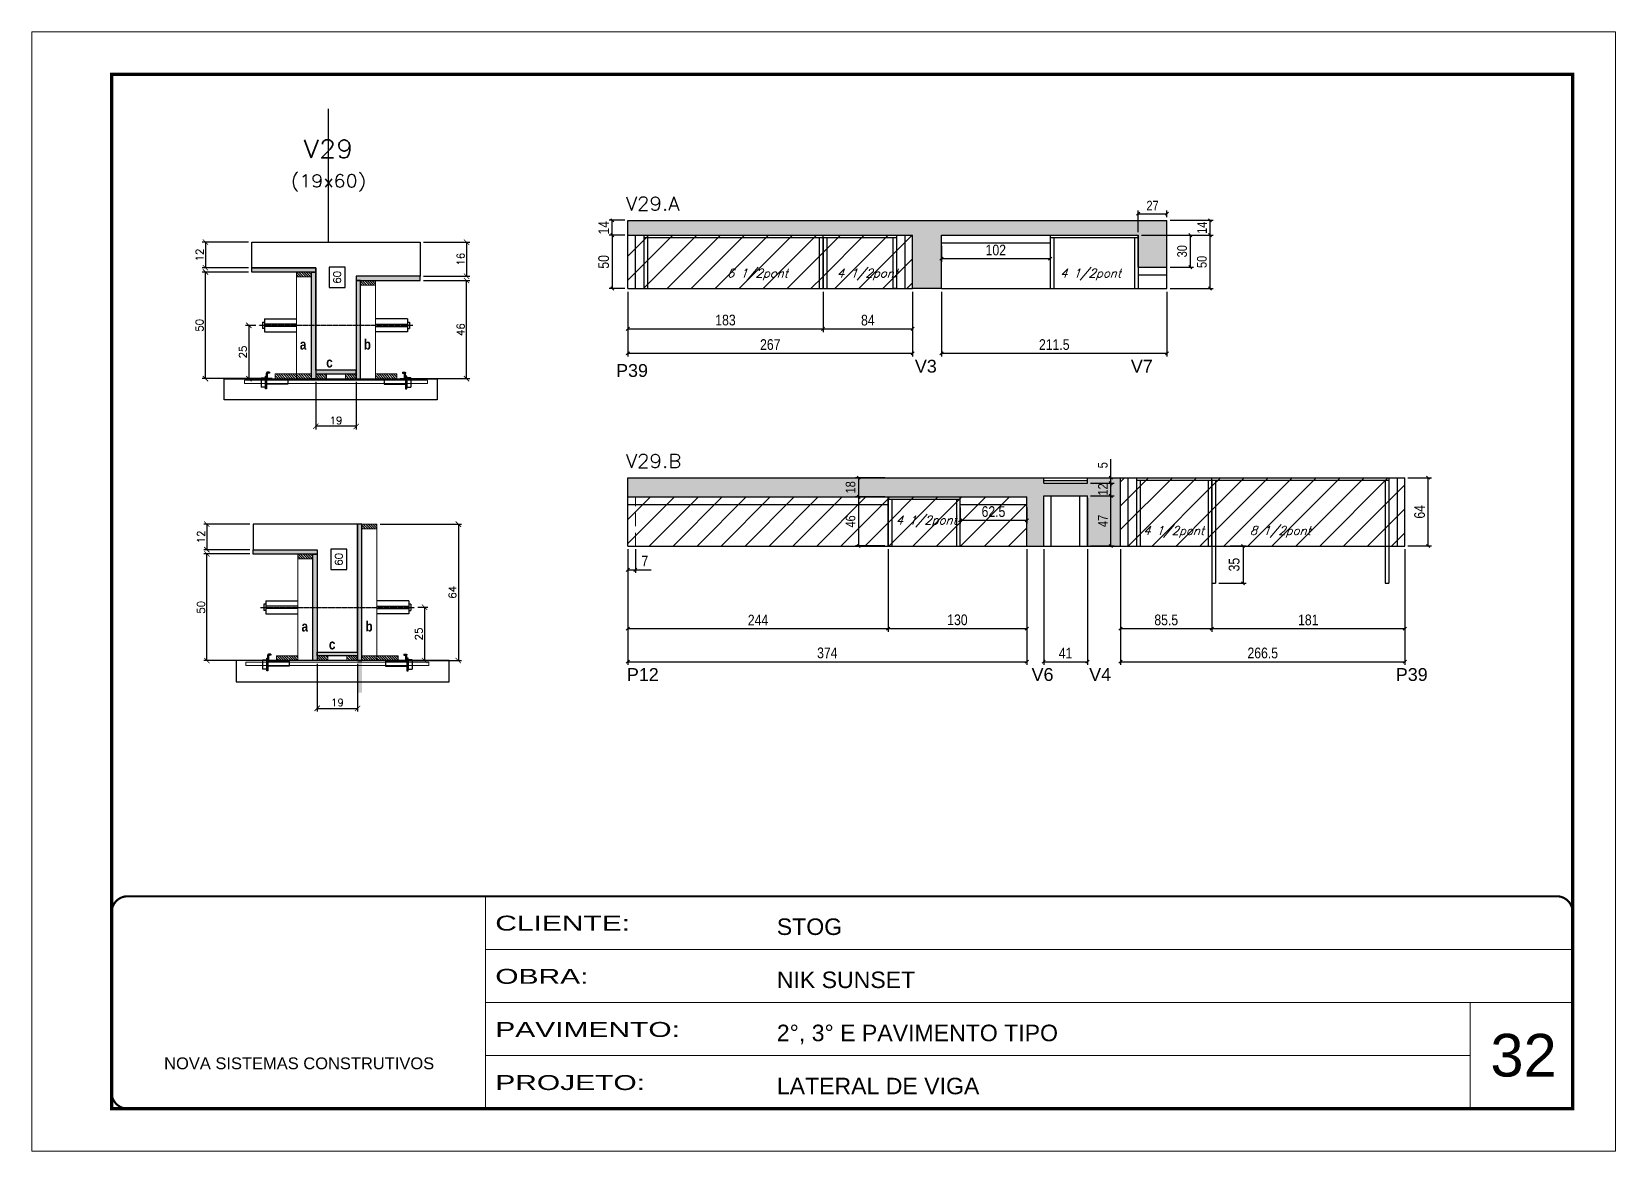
# Model space of a CAD drawing. Extents: x -10448 to -1189, y -11772 to 17235.
# Drawn here: x -5680 to -4195, y 7754 to 8804 of the extents above; entities that cross this region are included whole.
import ezdxf
from ezdxf.enums import TextEntityAlignment as Align

# ---------------------------------------------------------------- set-up
doc = ezdxf.new("R2010")
doc.units = 0
for name, pattern in [('CONTINUO', [0]), ('DASHED', [0.75, 0.5, -0.25]), ('HIDDEN', [0.375, 0.25, -0.125])]:
    doc.linetypes.add(name, pattern=pattern)
for name, color, linetype in [('5', 5, 'Continuous'), ('barrote', 251, 'Continuous'), ('COTA', 241, 'Continuous'), ('Cota Seção (2x)', 4, 'Continuous'), ('detalhes', 4, 'Continuous'), ('Painéis', 200, 'Continuous'), ('presilha', 1, 'Continuous'), ('Reaproveitamento', 251, 'Continuous'), ('SARR_2.2x7', 40, 'Continuous'), ('SARR_3.5x7', 81, 'Continuous'), ('SARR_EDITAR', 141, 'Continuous'), ('TENSOR', 3, 'Continuous'), ('texto', 7, 'Continuous'), ('Texto de Titulo', 7, 'Continuous'), ('Texto Qtd Sarr', 242, 'Continuous')]:
    doc.layers.add(name, color=color, linetype=linetype)
for name, color, linetype, lineweight in [('CARIMBO', 255, 'Continuous', 9), ('CONCRETO', 251, 'Continuous', 25), ('Folhas', 255, 'Continuous', 9), ('Hachura', 251, 'Continuous', 9), ('Madeira', 126, 'Continuous', 18), ('Sarr 2.2x7', 40, 'Continuous', 9), ('SARRAFO DE PRESSAO', 251, 'DASHED', 9), ('SCO-___-LAJ', 2, 'Continuous', 0), ('Texto Seção', 7, 'Continuous', 15)]:
    doc.layers.add(name, color=color, linetype=linetype, lineweight=lineweight)
doc.styles.add('ARIAL', font='arial.ttf')
doc.styles.add('COTA TECNICA', font='techl___.ttf', dxfattribs={"height": 10})
doc.styles.add('COTA TECNICA-50', font='techl___.ttf', dxfattribs={"height": 9})
doc.styles.add('REGUA-120', font='ROMANS.shx', dxfattribs={"height": 15})
doc.styles.add('Romans', font='romans.shx')
doc.styles.get("Standard").update_dxf_attribs({"font": 'arial.ttf'})
doc.styles.add('TECNICA', font='techb___.ttf', dxfattribs={"height": 10})
doc.styles.add('Tecnologia', font='')
doc.styles.get('Tecnologia').set_extended_font_data('Forgotten Futurist')
doc.dimstyles.new('COTA PAINEL-50', dxfattribs={"dimtxt": 9, "dimasz": 3, "dimexe": 3, "dimexo": 3, "dimgap": 3, "dimtad": 1, "dimdec": 1, "dimzin": 12, "dimdsep": 46, "dimtxsty": 'COTA TECNICA-50', "dimblk1": 'OBLIQUE', "dimblk2": 'OBLIQUE', "dimsah": 1, "dimcen": 0.9, "dimclrd": 4, "dimclre": 4, "dimclrt": 240, "dimadec": 1, "dimazin": 3, "dimtfac": 1, "dimtdec": 1, "dimtmove": 0, "dimatfit": 3, "dimfxl": 1, "dimtolj": 1, "dimtzin": 12, "dimarcsym": 0})
doc.dimstyles.new('Cota Seção (2x)', dxfattribs={"dimtxt": 7, "dimasz": 5, "dimexe": 3, "dimexo": 3, "dimgap": 2, "dimtad": 3, "dimdec": 1, "dimlfac": 0.5, "dimzin": 12, "dimdsep": 46, "dimtxsty": 'Romans', "dimblk": 'ARCHTICK', "dimcen": 0, "dimclrd": 4, "dimclre": 4, "dimclrt": 1, "dimadec": 1, "dimazin": 3, "dimtfac": 1, "dimtdec": 1, "dimtmove": 0, "dimatfit": 3, "dimldrblk": 'OBLIQUE', "dimfxl": 1, "dimtolj": 1, "dimtzin": 12, "dimarcsym": 0})
doc.dimstyles.new('Cota Seção interna', dxfattribs={"dimtxt": 7, "dimasz": 6, "dimexe": 0.18, "dimexo": 2, "dimgap": -4, "dimtad": 3, "dimdec": 1, "dimlfac": 0.5, "dimzin": 12, "dimdsep": 46, "dimtxsty": 'Romans', "dimblk": 'ARCHTICK', "dimcen": 0.09, "dimse1": 1, "dimse2": 1, "dimsd1": 1, "dimsd2": 1, "dimclrd": 180, "dimclre": 5, "dimclrt": 1, "dimadec": 0, "dimazin": 3, "dimtfac": 1, "dimtdec": 1, "dimtofl": 0, "dimtmove": 0, "dimatfit": 3, "dimldrblk": 'ARCHTICK', "dimfxl": 1, "dimtolj": 1, "dimtzin": 0, "dimarcsym": 0})
doc.dimstyles.new('PAINEL', dxfattribs={"dimtxt": 10, "dimasz": 3, "dimexe": 3, "dimexo": 3, "dimgap": 3, "dimtad": 1, "dimdec": 1, "dimzin": 12, "dimdsep": 46, "dimtxsty": 'COTA TECNICA', "dimblk1": 'OBLIQUE', "dimblk2": 'OBLIQUE', "dimsah": 1, "dimcen": 0.9, "dimclrd": 4, "dimclre": 4, "dimclrt": 240, "dimadec": 1, "dimazin": 3, "dimtfac": 1, "dimtdec": 1, "dimtmove": 0, "dimatfit": 3, "dimfxl": 1, "dimtolj": 1, "dimtzin": 12, "dimarcsym": 0})
pattern_1 = [(50, (-139469.2827, -18395.9775), (5.46554007, -0.47817257), [0.5715, -6.2865]), (355, (-139469.2827, -18395.9775), (-1.05730264, 5.73170536), [0.4572, -5.02921753]), (100.4514447, (-139468.827, -18396.0174), (4.40823741, 5.25353256), [0.48570026, -5.34270734]), (46.1842, (-139469.283, -18394.4535), (8.13237123, -1.26126984), [0.85725, -9.42975]), (96.6355576, (-139468.605, -18394.559), (7.122124, 7.42278374), [0.7285507, -8.01406824]), (351.184151, (-139469.283, -18394.4535), (7.122124, 7.42278374), [0.685799, -7.54379196]), (21, (-139468.5207, -18394.8345), (4.54843174, -3.06795595), [0.5715, -6.2865]), (326, (-139468.5207, -18394.8345), (1.85406085, 5.52563898), [0.4572, -5.0292]), (71.451445, (-139468.1417, -18395.09), (6.40249258, 2.45768307), [0.48570026, -5.34269813]), (37.5, (-139469.2827, -18395.9775), (0.092658098, 2.536651166), [0, -4.96824, 0, -5.1054, 0, -5.04825]), (7.5, (-139469.2827, -18395.9775), (2.004589875, 3.005417245), [0, -2.91084, 0, -4.85394, 0, -1.92405]), (327.5, (-139470.982, -18395.9775), (4.067717855, -0.17186232), [0, -1.905, 0, -5.9436, 0, -7.8867]), (317.5, (-139471.744, -18395.9775), (4.44387544, 0.76279473), [0, -2.4765, 0, -3.94716, 0, -5.6007])]
pattern_2 = [(315, (17160.9128, 249.151), (1.12253202, 1.12253202), [])]
pattern_3 = [(45, (-139469.283, -18395.978), (-11.2253202, 11.2253202), [])]

msp = doc.modelspace()

# ---------------------------------------------------------------- texts
at = {"layer": '5', "linetype": 'Continuous'}
for s, p in [('V3', (-4851.57, 8484.46)), ('V7', (-4649.06, 8484.46)), ('P39', (-5131.74, 8480.48)), ('P12', (-5121.61, 8195.36)), ('V6', (-4742.14, 8195.36)), ('V4', (-4688.14, 8195.36)), ('P39', (-4400.59, 8195.36))]:
    msp.add_text(s, height=12, rotation=0.00004, dxfattribs=at).set_placement(p)
at = {"layer": 'CARIMBO', "style": 'ARIAL'}
msp.add_text('32', height=40, dxfattribs=at).set_placement((-4311.92, 7824.35))
at = {"layer": 'detalhes', "style": 'TECNICA'}
for s, p in [('a', (-5428.33, 8506.12)), ('b', (-5368.36, 8506.13)), ('c', (-5403.59, 8489.29)), ('a', (-5426.76, 8241.69)), ('b', (-5366.79, 8241.7)), ('c', (-5401.06, 8224.86))]:
    msp.add_text(s, height=9.6, dxfattribs=at).set_placement(p)
at = {"layer": 'texto', "color": 2, "char_height": 8, "attachment_point": 5, "style": 'Romans'}
for s, insert in [('{\\Q19;\\C256;6 1/2pont}', (-4999.19, 8576.47)), ('{\\Q19;\\C256;4 1/2pont}', (-4896.09, 8576.47)), ('{\\Q19;\\C256;4 1/2pont}', (-4686.88, 8576.47)), ('{\\Q19;\\C256;4 1/2pont}', (-4840.92, 8344.84)), ('{\\Q19;\\C256;4 1/2pont}', (-4608.94, 8335.09)), ('{\\Q19;\\C256;8 1/2pont}', (-4508.91, 8335.09))]:
    msp.add_mtext(s, dxfattribs=dict(at, insert=insert))
at = {"layer": 'Texto Seção', "style": 'REGUA-120', "width": 1.05}
for s, p in [('V29.A', (-5122.69, 8636.44)), ('V29.B', (-5122.69, 8395.05))]:
    msp.add_text(s, height=13, dxfattribs=at).set_placement(p)

# ---------------------------------------------------------------- blocks, each defined once
blk = doc.blocks.new('9999999999')
at = {"color": 30, "linetype": 'CONTINUO'}
for p, q in [((98564.6, 34230.2), (98564.6, 34429.4)), ((98564.6, 34379.6), (99584, 34379.6)), ((98564.6, 34329.8), (99488, 34329.8)), ((99584, 34329.8), (99488, 34329.8)), ((99488, 34329.8), (99488, 34230.2)), ((98564.6, 34280), (99488, 34280))]:
    blk.add_line(p, q, dxfattribs=at)
at = {"color": 30, "linetype": 'CONTINUO', "const_width": 2}
blk.add_lwpolyline([(99584, 34230.2), (99584, 34414.4, 0.414214), (99569, 34429.4), (98229, 34429.4, 0.414214), (98214, 34414.4), (98214, 34245.2, 0.414214), (98229, 34230.2), (99584, 34230.2)], format="xyb", dxfattribs=at)
at = {"layer": 'Folhas'}
blk.add_lwpolyline([(98139, 34190.2), (99624, 34190.2), (99624, 35240.2), (98139, 35240.2)], close=True, dxfattribs=at)
at = {"layer": 'Folhas', "color": 30, "const_width": 3}
blk.add_lwpolyline([(98214, 34230.2), (99584, 34230.2), (99584, 35200.2), (98214, 35200.2)], close=True, dxfattribs=at)
at = {"color": 7, "linetype": 'Continuous', "ltscale": 5, "style": 'ARIAL'}
for s, height, p in [('STOG', 15.48, (98837.7, 34393.1)), ('NIK SUNSET', 15.48, (98837.7, 34343.3)), ('2°, 3° E PAVIMENTO TIPO', 15.483, (98837.7, 34293.5)), ('NOVA SISTEMAS CONSTRUTIVOS', 11.059, (98263.2, 34267.2)), ('LATERAL DE VIGA', 15.483, (98837.7, 34243.7))]:
    blk.add_text(s, height=height, dxfattribs=at).set_placement(p)
at = {"layer": 'Folhas', "color": 7, "style": 'Tecnologia', "width": 1.5}
for s, p in [('CLIENTE:', (98573.7, 34397.2)), ('OBRA:', (98573.7, 34347.3)), ('PAVIMENTO:', (98573.7, 34297.5)), ('PROJETO:', (98573.7, 34247.7))]:
    blk.add_text(s, height=14, dxfattribs=at).set_placement(p)
blk = doc.blocks.new('titulo1')
at = {"layer": 'Defpoints', "color": 252, "linetype": 'HIDDEN', "ltscale": 2}
blk.add_line((0, 0), (0, 125), dxfattribs=at)
at = {"layer": 'Defpoints', "style": 'Romans', "oblique": 15}
blk.add_attdef('FOLHA', text='', height=10, dxfattribs=at).set_placement((0, 15.6), align=Align.MIDDLE_CENTER)
at = {"layer": 'Texto Qtd Sarr', "color": 3, "style": 'Romans', "oblique": 15}
for tag, height, p in [('TITULO', 17, (0, 71.4)), ('SEÇÃO', 12, (0, 41.5))]:
    blk.add_attdef(tag, text='', height=height, dxfattribs=at).set_placement(p, align=Align.MIDDLE_CENTER)
blk = doc.blocks.new('_Oblique')
at = {"color": 0, "linetype": 'ByBlock', "lineweight": -2}
blk.add_line((-0.5, -0.5), (0.5, 0.5), dxfattribs=at)
blk = doc.blocks.new('*D463')
at = {"layer": 'COTA', "color": 4, "linetype": 'ByBlock', "lineweight": -2, "transparency": 16777216}
for p, q in [((-5120.7, 8560.3), (-5120.7, 8522.5)), ((-4937.7, 8560.3), (-4937.7, 8522.5)), ((-5120.7, 8525.5), (-4937.7, 8525.5))]:
    blk.add_line(p, q, dxfattribs=at)
at = {"layer": 'Defpoints', "color": 0, "linetype": 'ByBlock', "transparency": 16777216}
for p in [(-5120.7, 8563.3), (-4937.7, 8563.3), (-4937.7, 8525.5)]:
    blk.add_point(p, dxfattribs=at)
at = {"layer": 'COTA', "color": 4, "linetype": 'ByBlock', "lineweight": -2, "transparency": 16777216, "xscale": 3, "yscale": 3, "zscale": 3, "rotation": 180}
blk.add_blockref('_Oblique', (-5120.7, 8525.5), dxfattribs=at)
at = {"layer": 'COTA', "color": 4, "linetype": 'ByBlock', "lineweight": -2, "transparency": 16777216, "xscale": 3, "yscale": 3, "zscale": 3}
blk.add_blockref('_Oblique', (-4937.7, 8525.5), dxfattribs=at)
at = {"layer": 'COTA', "color": 240, "linetype": 'ByBlock', "transparency": 16777216, "insert": (-5029.2, 8533.7), "char_height": 10, "attachment_point": 5, "style": 'COTA TECNICA'}
blk.add_mtext('\\A1;183', dxfattribs=at)
blk = doc.blocks.new('*D464')
at = {"layer": 'COTA', "color": 4, "linetype": 'ByBlock', "lineweight": -2, "transparency": 16777216}
for p, q in [((-4937.7, 8560.3), (-4937.7, 8522.5)), ((-4853.7, 8560.3), (-4853.7, 8522.5)), ((-4937.7, 8525.5), (-4853.7, 8525.5))]:
    blk.add_line(p, q, dxfattribs=at)
at = {"layer": 'Defpoints', "color": 0, "linetype": 'ByBlock', "transparency": 16777216}
for p in [(-4937.7, 8563.3), (-4853.7, 8563.3), (-4853.7, 8525.5)]:
    blk.add_point(p, dxfattribs=at)
at = {"layer": 'COTA', "color": 4, "linetype": 'ByBlock', "lineweight": -2, "transparency": 16777216, "xscale": 3, "yscale": 3, "zscale": 3, "rotation": 180}
blk.add_blockref('_Oblique', (-4937.7, 8525.5), dxfattribs=at)
at = {"layer": 'COTA', "color": 4, "linetype": 'ByBlock', "lineweight": -2, "transparency": 16777216, "xscale": 3, "yscale": 3, "zscale": 3}
blk.add_blockref('_Oblique', (-4853.7, 8525.5), dxfattribs=at)
at = {"layer": 'COTA', "color": 240, "linetype": 'ByBlock', "transparency": 16777216, "insert": (-4895.7, 8533.6), "char_height": 10, "attachment_point": 5, "style": 'COTA TECNICA'}
blk.add_mtext('\\A1;84', dxfattribs=at)
blk = doc.blocks.new('*D465')
at = {"layer": 'COTA', "color": 4, "linetype": 'ByBlock', "lineweight": -2, "transparency": 16777216}
for p, q in [((-5120.7, 8560.3), (-5120.7, 8499.6)), ((-4853.7, 8560.3), (-4853.7, 8499.6)), ((-5120.7, 8502.6), (-4853.7, 8502.6))]:
    blk.add_line(p, q, dxfattribs=at)
at = {"layer": 'Defpoints', "color": 0, "linetype": 'ByBlock', "transparency": 16777216}
for p in [(-5120.7, 8563.3), (-4853.7, 8563.3), (-4853.7, 8502.6)]:
    blk.add_point(p, dxfattribs=at)
at = {"layer": 'COTA', "color": 4, "linetype": 'ByBlock', "lineweight": -2, "transparency": 16777216, "xscale": 3, "yscale": 3, "zscale": 3, "rotation": 180}
blk.add_blockref('_Oblique', (-5120.7, 8502.6), dxfattribs=at)
at = {"layer": 'COTA', "color": 4, "linetype": 'ByBlock', "lineweight": -2, "transparency": 16777216, "xscale": 3, "yscale": 3, "zscale": 3}
blk.add_blockref('_Oblique', (-4853.7, 8502.6), dxfattribs=at)
at = {"layer": 'COTA', "color": 240, "linetype": 'ByBlock', "transparency": 16777216, "insert": (-4987.2, 8510.7), "char_height": 10, "attachment_point": 5, "style": 'COTA TECNICA'}
blk.add_mtext('\\A1;267', dxfattribs=at)
blk = doc.blocks.new('*D1567')
at = {"layer": 'COTA', "color": 4, "linetype": 'ByBlock', "lineweight": -2, "transparency": 16777216}
for p, q in [((-5123.7, 8627.3), (-5138.3, 8627.3)), ((-5123.7, 8613.3), (-5138.3, 8613.3)), ((-5135.3, 8613.3), (-5135.3, 8627.3))]:
    blk.add_line(p, q, dxfattribs=at)
at = {"layer": 'Defpoints', "color": 0, "linetype": 'ByBlock', "transparency": 16777216}
for p in [(-5135.3, 8627.3), (-5120.7, 8627.3), (-5120.7, 8613.3)]:
    blk.add_point(p, dxfattribs=at)
at = {"layer": 'COTA', "color": 4, "linetype": 'ByBlock', "lineweight": -2, "transparency": 16777216, "xscale": 3, "yscale": 3, "zscale": 3}
for p, rotation in [((-5135.3, 8627.3), 90), ((-5135.3, 8613.3), 270)]:
    blk.add_blockref('_Oblique', p, dxfattribs=dict(at, rotation=rotation))
at = {"layer": 'COTA', "color": 240, "linetype": 'ByBlock', "transparency": 16777216, "insert": (-5143.3, 8620.3), "char_height": 10, "attachment_point": 5, "rotation": 90, "style": 'COTA TECNICA'}
blk.add_mtext('\\A1;14', dxfattribs=at)
blk = doc.blocks.new('*D1568')
at = {"layer": 'COTA', "color": 4, "linetype": 'ByBlock', "lineweight": -2, "transparency": 16777216}
for p, q in [((-5123.7, 8613.3), (-5138.3, 8613.3)), ((-5135.3, 8613.3), (-5135.3, 8563.3)), ((-5123.7, 8563.3), (-5138.3, 8563.3))]:
    blk.add_line(p, q, dxfattribs=at)
at = {"layer": 'Defpoints', "color": 0, "linetype": 'ByBlock', "transparency": 16777216}
for p in [(-5120.7, 8613.3), (-5135.3, 8563.3), (-5120.7, 8563.3)]:
    blk.add_point(p, dxfattribs=at)
at = {"layer": 'COTA', "color": 4, "linetype": 'ByBlock', "lineweight": -2, "transparency": 16777216, "xscale": 3, "yscale": 3, "zscale": 3}
for p, rotation in [((-5135.3, 8613.3), 90), ((-5135.3, 8563.3), 270)]:
    blk.add_blockref('_Oblique', p, dxfattribs=dict(at, rotation=rotation))
at = {"layer": 'COTA', "color": 240, "linetype": 'ByBlock', "transparency": 16777216, "insert": (-5143.4, 8588.3), "char_height": 10, "attachment_point": 5, "rotation": 90, "style": 'COTA TECNICA'}
blk.add_mtext('\\A1;50', dxfattribs=at)
blk = doc.blocks.new('*D1569')
at = {"layer": 'COTA', "color": 4, "linetype": 'ByBlock', "lineweight": -2, "transparency": 16777216}
for p, q in [((-4826.7, 8603.3), (-4826.7, 8588.3)), ((-4724.7, 8603.3), (-4724.7, 8588.3)), ((-4724.7, 8591.3), (-4826.7, 8591.3))]:
    blk.add_line(p, q, dxfattribs=at)
at = {"layer": 'Defpoints', "color": 0, "linetype": 'ByBlock', "transparency": 16777216}
for p in [(-4826.7, 8606.3), (-4724.7, 8606.3), (-4826.7, 8591.3)]:
    blk.add_point(p, dxfattribs=at)
at = {"layer": 'COTA', "color": 4, "linetype": 'ByBlock', "lineweight": -2, "transparency": 16777216, "xscale": 3, "yscale": 3, "zscale": 3, "rotation": 180}
blk.add_blockref('_Oblique', (-4826.7, 8591.3), dxfattribs=at)
at = {"layer": 'COTA', "color": 4, "linetype": 'ByBlock', "lineweight": -2, "transparency": 16777216, "xscale": 3, "yscale": 3, "zscale": 3}
blk.add_blockref('_Oblique', (-4724.7, 8591.3), dxfattribs=at)
at = {"layer": 'COTA', "color": 240, "linetype": 'ByBlock', "transparency": 16777216, "insert": (-4775.7, 8599.4), "char_height": 10, "attachment_point": 5, "style": 'COTA TECNICA'}
blk.add_mtext('\\A1;102', dxfattribs=at)
blk = doc.blocks.new('*D466')
at = {"layer": 'COTA', "color": 4, "linetype": 'ByBlock', "lineweight": -2, "transparency": 16777216}
for p, q in [((-4389.2, 8385.9), (-4367.2, 8385.9)), ((-4370.2, 8321.9), (-4370.2, 8385.9)), ((-4389.2, 8321.9), (-4367.2, 8321.9))]:
    blk.add_line(p, q, dxfattribs=at)
at = {"layer": 'Defpoints', "color": 0, "linetype": 'ByBlock', "transparency": 16777216}
for p in [(-4392.2, 8385.9), (-4370.2, 8385.9), (-4392.2, 8321.9)]:
    blk.add_point(p, dxfattribs=at)
at = {"layer": 'COTA', "color": 4, "linetype": 'ByBlock', "lineweight": -2, "transparency": 16777216, "xscale": 3, "yscale": 3, "zscale": 3}
for p, rotation in [((-4370.2, 8385.9), 90), ((-4370.2, 8321.9), 270)]:
    blk.add_blockref('_Oblique', p, dxfattribs=dict(at, rotation=rotation))
at = {"layer": 'COTA', "color": 240, "linetype": 'ByBlock', "transparency": 16777216, "insert": (-4378.3, 8353.9), "char_height": 10, "attachment_point": 5, "rotation": 90, "style": 'COTA TECNICA'}
blk.add_mtext('\\A1;64', dxfattribs=at)
blk = doc.blocks.new('*D467')
at = {"layer": 'COTA', "color": 4, "linetype": 'ByBlock', "lineweight": -2, "transparency": 16777216}
for p, q in [((-5120.7, 8318.9), (-5120.7, 8241.4)), ((-4876.7, 8318.9), (-4876.7, 8241.4)), ((-5120.7, 8244.4), (-4876.7, 8244.4))]:
    blk.add_line(p, q, dxfattribs=at)
at = {"layer": 'Defpoints', "color": 0, "linetype": 'ByBlock', "transparency": 16777216}
for p in [(-5120.7, 8321.9), (-4876.7, 8321.9), (-4876.7, 8244.4)]:
    blk.add_point(p, dxfattribs=at)
at = {"layer": 'COTA', "color": 4, "linetype": 'ByBlock', "lineweight": -2, "transparency": 16777216, "xscale": 3, "yscale": 3, "zscale": 3, "rotation": 180}
blk.add_blockref('_Oblique', (-5120.7, 8244.4), dxfattribs=at)
at = {"layer": 'COTA', "color": 4, "linetype": 'ByBlock', "lineweight": -2, "transparency": 16777216, "xscale": 3, "yscale": 3, "zscale": 3}
blk.add_blockref('_Oblique', (-4876.7, 8244.4), dxfattribs=at)
at = {"layer": 'COTA', "color": 240, "linetype": 'ByBlock', "transparency": 16777216, "insert": (-4998.7, 8252.4), "char_height": 10, "attachment_point": 5, "style": 'COTA TECNICA'}
blk.add_mtext('\\A1;244', dxfattribs=at)
blk = doc.blocks.new('*D468')
at = {"layer": 'COTA', "color": 4, "linetype": 'ByBlock', "lineweight": -2, "transparency": 16777216}
for p, q in [((-4876.7, 8318.9), (-4876.7, 8241.4)), ((-4746.7, 8297.9), (-4746.7, 8241.4)), ((-4876.7, 8244.4), (-4746.7, 8244.4))]:
    blk.add_line(p, q, dxfattribs=at)
at = {"layer": 'Defpoints', "color": 0, "linetype": 'ByBlock', "transparency": 16777216}
for p in [(-4876.7, 8321.9), (-4746.7, 8300.9), (-4746.7, 8244.4)]:
    blk.add_point(p, dxfattribs=at)
at = {"layer": 'COTA', "color": 4, "linetype": 'ByBlock', "lineweight": -2, "transparency": 16777216, "xscale": 3, "yscale": 3, "zscale": 3, "rotation": 180}
blk.add_blockref('_Oblique', (-4876.7, 8244.4), dxfattribs=at)
at = {"layer": 'COTA', "color": 4, "linetype": 'ByBlock', "lineweight": -2, "transparency": 16777216, "xscale": 3, "yscale": 3, "zscale": 3}
blk.add_blockref('_Oblique', (-4746.7, 8244.4), dxfattribs=at)
at = {"layer": 'COTA', "color": 240, "linetype": 'ByBlock', "transparency": 16777216, "insert": (-4811.7, 8252.6), "char_height": 10, "attachment_point": 5, "style": 'COTA TECNICA'}
blk.add_mtext('\\A1;130', dxfattribs=at)
blk = doc.blocks.new('*D469')
at = {"layer": 'COTA', "color": 4, "linetype": 'ByBlock', "lineweight": -2, "transparency": 16777216}
for p, q in [((-5120.7, 8318.9), (-5120.7, 8210.4)), ((-4746.7, 8318.9), (-4746.7, 8210.4)), ((-5120.7, 8213.4), (-4746.7, 8213.4))]:
    blk.add_line(p, q, dxfattribs=at)
at = {"layer": 'Defpoints', "color": 0, "linetype": 'ByBlock', "transparency": 16777216}
for p in [(-5120.7, 8321.9), (-4746.7, 8321.9), (-4746.7, 8213.4)]:
    blk.add_point(p, dxfattribs=at)
at = {"layer": 'COTA', "color": 4, "linetype": 'ByBlock', "lineweight": -2, "transparency": 16777216, "xscale": 3, "yscale": 3, "zscale": 3, "rotation": 180}
blk.add_blockref('_Oblique', (-5120.7, 8213.4), dxfattribs=at)
at = {"layer": 'COTA', "color": 4, "linetype": 'ByBlock', "lineweight": -2, "transparency": 16777216, "xscale": 3, "yscale": 3, "zscale": 3}
blk.add_blockref('_Oblique', (-4746.7, 8213.4), dxfattribs=at)
at = {"layer": 'COTA', "color": 240, "linetype": 'ByBlock', "transparency": 16777216, "insert": (-4933.7, 8221.6), "char_height": 10, "attachment_point": 5, "style": 'COTA TECNICA'}
blk.add_mtext('\\A1;374', dxfattribs=at)
blk = doc.blocks.new('*D470')
at = {"layer": 'COTA', "color": 4, "linetype": 'ByBlock', "lineweight": -2, "transparency": 16777216}
for p, q in [((-4573.2, 8297.9), (-4573.2, 8241.4)), ((-4392.2, 8279.6), (-4392.2, 8241.4)), ((-4573.2, 8244.4), (-4392.2, 8244.4))]:
    blk.add_line(p, q, dxfattribs=at)
at = {"layer": 'Defpoints', "color": 0, "linetype": 'ByBlock', "transparency": 16777216}
for p in [(-4573.2, 8300.9), (-4392.2, 8282.6), (-4392.2, 8244.4)]:
    blk.add_point(p, dxfattribs=at)
at = {"layer": 'COTA', "color": 4, "linetype": 'ByBlock', "lineweight": -2, "transparency": 16777216, "xscale": 3, "yscale": 3, "zscale": 3, "rotation": 180}
blk.add_blockref('_Oblique', (-4573.2, 8244.4), dxfattribs=at)
at = {"layer": 'COTA', "color": 4, "linetype": 'ByBlock', "lineweight": -2, "transparency": 16777216, "xscale": 3, "yscale": 3, "zscale": 3}
blk.add_blockref('_Oblique', (-4392.2, 8244.4), dxfattribs=at)
at = {"layer": 'COTA', "color": 240, "linetype": 'ByBlock', "transparency": 16777216, "insert": (-4482.7, 8252.5), "char_height": 10, "attachment_point": 5, "style": 'COTA TECNICA'}
blk.add_mtext('\\A1;181', dxfattribs=at)
blk = doc.blocks.new('*D471')
at = {"layer": 'COTA', "color": 4, "linetype": 'ByBlock', "lineweight": -2, "transparency": 16777216}
for p, q in [((-4658.7, 8318.9), (-4658.7, 8241.4)), ((-4573.2, 8297.9), (-4573.2, 8241.4)), ((-4658.7, 8244.4), (-4573.2, 8244.4))]:
    blk.add_line(p, q, dxfattribs=at)
at = {"layer": 'Defpoints', "color": 0, "linetype": 'ByBlock', "transparency": 16777216}
for p in [(-4658.7, 8321.9), (-4573.2, 8300.9), (-4573.2, 8244.4)]:
    blk.add_point(p, dxfattribs=at)
at = {"layer": 'COTA', "color": 4, "linetype": 'ByBlock', "lineweight": -2, "transparency": 16777216, "xscale": 3, "yscale": 3, "zscale": 3, "rotation": 180}
blk.add_blockref('_Oblique', (-4658.7, 8244.4), dxfattribs=at)
at = {"layer": 'COTA', "color": 4, "linetype": 'ByBlock', "lineweight": -2, "transparency": 16777216, "xscale": 3, "yscale": 3, "zscale": 3}
blk.add_blockref('_Oblique', (-4573.2, 8244.4), dxfattribs=at)
at = {"layer": 'COTA', "color": 240, "linetype": 'ByBlock', "transparency": 16777216, "insert": (-4615.9, 8252.5), "char_height": 10, "attachment_point": 5, "style": 'COTA TECNICA'}
blk.add_mtext('\\A1;85.5', dxfattribs=at)
blk = doc.blocks.new('*D1570')
at = {"layer": 'COTA', "color": 4, "linetype": 'ByBlock', "lineweight": -2, "transparency": 16777216}
for p, q in [((-4809.2, 8357.9), (-4809.2, 8343)), ((-4809.2, 8346), (-4746.7, 8346)), ((-4746.7, 8357.9), (-4746.7, 8343))]:
    blk.add_line(p, q, dxfattribs=at)
at = {"layer": 'Defpoints', "color": 0, "linetype": 'ByBlock', "transparency": 16777216}
for p in [(-4809.2, 8360.9), (-4746.7, 8360.9), (-4746.7, 8346)]:
    blk.add_point(p, dxfattribs=at)
at = {"layer": 'COTA', "color": 4, "linetype": 'ByBlock', "lineweight": -2, "transparency": 16777216, "xscale": 3, "yscale": 3, "zscale": 3, "rotation": 180}
blk.add_blockref('_Oblique', (-4809.2, 8346), dxfattribs=at)
at = {"layer": 'COTA', "color": 4, "linetype": 'ByBlock', "lineweight": -2, "transparency": 16777216, "xscale": 3, "yscale": 3, "zscale": 3}
blk.add_blockref('_Oblique', (-4746.7, 8346), dxfattribs=at)
at = {"layer": 'COTA', "color": 240, "linetype": 'ByBlock', "transparency": 16777216, "insert": (-4777.9, 8354.1), "char_height": 10, "attachment_point": 5, "style": 'COTA TECNICA'}
blk.add_mtext('\\A1;62.5', dxfattribs=at)
blk = doc.blocks.new('_ArchTick')
at = {"color": 0, "linetype": 'ByBlock', "const_width": 0.15}
blk.add_lwpolyline([(-0.5, -0.5), (0.5, 0.5)], dxfattribs=at)
blk = doc.blocks.new('*D472')
at = {"layer": 'COTA', "color": 4, "lineweight": -2, "transparency": 16777216}
for p, q in [((-5312.4, 8606.8), (-5269, 8606.8)), ((-5272, 8606.8), (-5272, 8574.8)), ((-5312.4, 8574.8), (-5269, 8574.8))]:
    blk.add_line(p, q, dxfattribs=at)
at = {"layer": 'Defpoints', "color": 0, "transparency": 16777216}
for p in [(-5315.4, 8606.8), (-5315.4, 8574.8), (-5272, 8574.8)]:
    blk.add_point(p, dxfattribs=at)
at = {"layer": 'COTA', "color": 4, "lineweight": -2, "transparency": 16777216, "xscale": 5, "yscale": 5, "zscale": 5}
for p, rotation in [((-5272, 8606.8), 90), ((-5272, 8574.8), 270)]:
    blk.add_blockref('_ArchTick', p, dxfattribs=dict(at, rotation=rotation))
at = {"layer": 'COTA', "color": 1, "transparency": 16777216, "insert": (-5277.5, 8590.8), "char_height": 7, "attachment_point": 5, "rotation": 90, "style": 'Romans'}
blk.add_mtext('\\A1;16', dxfattribs=at)
blk = doc.blocks.new('*D473')
at = {"layer": 'COTA', "color": 4, "lineweight": -2, "transparency": 16777216}
for p, q in [((-5312.4, 8570.8), (-5269, 8570.8)), ((-5272, 8478.8), (-5272, 8570.8)), ((-5334.4, 8478.8), (-5269, 8478.8))]:
    blk.add_line(p, q, dxfattribs=at)
at = {"layer": 'Defpoints', "color": 0, "transparency": 16777216}
for p in [(-5315.4, 8570.8), (-5272, 8570.8), (-5337.4, 8478.8)]:
    blk.add_point(p, dxfattribs=at)
at = {"layer": 'COTA', "color": 4, "lineweight": -2, "transparency": 16777216, "xscale": 5, "yscale": 5, "zscale": 5}
for p, rotation in [((-5272, 8570.8), 90), ((-5272, 8478.8), 270)]:
    blk.add_blockref('_ArchTick', p, dxfattribs=dict(at, rotation=rotation))
at = {"layer": 'COTA', "color": 1, "transparency": 16777216, "insert": (-5277.5, 8524.8), "char_height": 7, "attachment_point": 5, "rotation": 90, "style": 'Romans'}
blk.add_mtext('\\A1;46', dxfattribs=at)
blk = doc.blocks.new('*D474')
at = {"layer": 'Cota Seção (2x)', "color": 180, "lineweight": -2, "transparency": 16777216}
for p, q in [((-5385.9, 8583.3), (-5400.9, 8583.3)), ((-5400.9, 8583.3), (-5400.9, 8564.3)), ((-5385.9, 8564.3), (-5385.9, 8583.3)), ((-5400.9, 8564.3), (-5385.9, 8564.3))]:
    blk.add_line(p, q, dxfattribs=at)
at = {"layer": 'Defpoints', "color": 0, "transparency": 16777216}
for p in [(-5413.7, 8606.8), (-5381.9, 8606.8), (-5413.7, 8486.8)]:
    blk.add_point(p, dxfattribs=at)
at = {"layer": 'Cota Seção (2x)', "color": 1, "transparency": 16777216, "insert": (-5393.4, 8573.8), "char_height": 7, "attachment_point": 5, "rotation": 90, "style": 'Romans'}
blk.add_mtext('\\A1;60', dxfattribs=at)
blk = doc.blocks.new('PRESILHA METÁLICA 1')
at = {"layer": 'presilha'}
for p, q in [((0, 13), (6, 13)), ((0, 13), (0, 0)), ((6, 0), (0, 0)), ((6, 15.5), (7.5, 15.5)), ((6, -2.5), (6, 15.5)), ((6, 13), (6, 0)), ((7.5, 10.6), (7.5, 19.9)), ((7.5, 15.5), (7.5, -2.5)), ((37.5, 4.1), (7.5, 4.1)), ((12, 21), (8.6, 21)), ((9, 11.6), (9, 18.9)), ((12, 19.5), (9.6, 19.5)), ((37.5, 11), (9.6, 11)), ((12, 21), (12, 19.5)), ((37.5, 11), (37.5, 4.1)), ((7.5, -2.5), (6, -2.5))]:
    blk.add_line(p, q, dxfattribs=at)
for centre, radius, start, end in [((8.6, 19.9), 1.14, 90, 180), ((9.6, 18.9), 0.57, 90, 180), ((9.6, 11.6), 0.57, 180, 270)]:
    blk.add_arc(centre, radius, start, end, dxfattribs=at)
blk = doc.blocks.new('*D475')
at = {"layer": 'COTA', "color": 4, "lineweight": -2, "transparency": 16777216}
for p, q in [((-5413.4, 8475.8), (-5413.4, 8431.1)), ((-5375.4, 8475.8), (-5375.4, 8431.1)), ((-5375.4, 8434.1), (-5413.4, 8434.1))]:
    blk.add_line(p, q, dxfattribs=at)
at = {"layer": 'Defpoints', "color": 0, "transparency": 16777216}
for p in [(-5413.4, 8478.8), (-5375.4, 8478.8), (-5413.4, 8434.1)]:
    blk.add_point(p, dxfattribs=at)
at = {"layer": 'COTA', "color": 4, "lineweight": -2, "transparency": 16777216, "xscale": 5, "yscale": 5, "zscale": 5, "rotation": 180}
blk.add_blockref('_ArchTick', (-5413.4, 8434.1), dxfattribs=at)
at = {"layer": 'COTA', "color": 4, "lineweight": -2, "transparency": 16777216, "xscale": 5, "yscale": 5, "zscale": 5}
blk.add_blockref('_ArchTick', (-5375.4, 8434.1), dxfattribs=at)
at = {"layer": 'COTA', "color": 1, "transparency": 16777216, "insert": (-5394.4, 8439.6), "char_height": 7, "attachment_point": 5, "style": 'Romans'}
blk.add_mtext('\\A1;19', dxfattribs=at)
blk = doc.blocks.new('*D1571')
at = {"layer": 'COTA', "color": 4, "lineweight": -2, "transparency": 16777216}
for p, q in [((-5469.7, 8528.8), (-5479.2, 8528.8)), ((-5476.2, 8528.8), (-5476.2, 8478.8)), ((-5454.4, 8478.8), (-5479.2, 8478.8))]:
    blk.add_line(p, q, dxfattribs=at)
at = {"layer": 'Defpoints', "color": 0, "transparency": 16777216}
for p in [(-5466.7, 8528.8), (-5476.2, 8478.8), (-5451.4, 8478.8)]:
    blk.add_point(p, dxfattribs=at)
at = {"layer": 'COTA', "color": 4, "lineweight": -2, "transparency": 16777216, "xscale": 5, "yscale": 5, "zscale": 5}
for p, rotation in [((-5476.2, 8528.8), 90), ((-5476.2, 8478.8), 270)]:
    blk.add_blockref('_ArchTick', p, dxfattribs=dict(at, rotation=rotation))
at = {"layer": 'COTA', "color": 1, "transparency": 16777216, "insert": (-5481.7, 8503.8), "char_height": 7, "attachment_point": 5, "rotation": 90, "style": 'Romans'}
blk.add_mtext('\\A1;25', dxfattribs=at)
blk = doc.blocks.new('*D476')
at = {"layer": 'COTA', "color": 4, "lineweight": -2, "transparency": 16777216}
for p, q in [((-5476.4, 8606.8), (-5519.8, 8606.8)), ((-5516.8, 8606.8), (-5516.8, 8582.8)), ((-5476.4, 8582.8), (-5519.8, 8582.8))]:
    blk.add_line(p, q, dxfattribs=at)
at = {"layer": 'Defpoints', "color": 0, "transparency": 16777216}
for p in [(-5473.4, 8606.8), (-5516.8, 8582.8), (-5473.4, 8582.8)]:
    blk.add_point(p, dxfattribs=at)
at = {"layer": 'COTA', "color": 4, "lineweight": -2, "transparency": 16777216, "xscale": 5, "yscale": 5, "zscale": 5}
for p, rotation in [((-5516.8, 8606.8), 90), ((-5516.8, 8582.8), 270)]:
    blk.add_blockref('_ArchTick', p, dxfattribs=dict(at, rotation=rotation))
at = {"layer": 'COTA', "color": 1, "transparency": 16777216, "insert": (-5522.3, 8594.8), "char_height": 7, "attachment_point": 5, "rotation": 90, "style": 'Romans'}
blk.add_mtext('\\A1;12', dxfattribs=at)
blk = doc.blocks.new('*D477')
at = {"layer": 'COTA', "color": 4, "lineweight": -2, "transparency": 16777216}
for p, q in [((-5476.4, 8578.8), (-5519.8, 8578.8)), ((-5516.8, 8478.8), (-5516.8, 8578.8)), ((-5454.4, 8478.8), (-5519.8, 8478.8))]:
    blk.add_line(p, q, dxfattribs=at)
at = {"layer": 'Defpoints', "color": 0, "transparency": 16777216}
for p in [(-5516.8, 8578.8), (-5473.4, 8578.8), (-5451.4, 8478.8)]:
    blk.add_point(p, dxfattribs=at)
at = {"layer": 'COTA', "color": 4, "lineweight": -2, "transparency": 16777216, "xscale": 5, "yscale": 5, "zscale": 5}
for p, rotation in [((-5516.8, 8578.8), 90), ((-5516.8, 8478.8), 270)]:
    blk.add_blockref('_ArchTick', p, dxfattribs=dict(at, rotation=rotation))
at = {"layer": 'COTA', "color": 1, "transparency": 16777216, "insert": (-5522.3, 8528.8), "char_height": 7, "attachment_point": 5, "rotation": 90, "style": 'Romans'}
blk.add_mtext('\\A1;50', dxfattribs=at)
blk = doc.blocks.new('*D478')
at = {"layer": 'COTA', "color": 4, "lineweight": -2, "transparency": 16777216}
for p, q in [((-5475.1, 8342.4), (-5518.5, 8342.4)), ((-5515.5, 8342.4), (-5515.5, 8318.4)), ((-5475.1, 8318.4), (-5518.5, 8318.4))]:
    blk.add_line(p, q, dxfattribs=at)
at = {"layer": 'Defpoints', "color": 0, "transparency": 16777216}
for p in [(-5472.1, 8342.4), (-5515.5, 8318.4), (-5472.1, 8318.4)]:
    blk.add_point(p, dxfattribs=at)
at = {"layer": 'COTA', "color": 4, "lineweight": -2, "transparency": 16777216, "xscale": 5, "yscale": 5, "zscale": 5}
for p, rotation in [((-5515.5, 8342.4), 90), ((-5515.5, 8318.4), 270)]:
    blk.add_blockref('_ArchTick', p, dxfattribs=dict(at, rotation=rotation))
at = {"layer": 'COTA', "color": 1, "transparency": 16777216, "insert": (-5521, 8330.4), "char_height": 7, "attachment_point": 5, "rotation": 90, "style": 'Romans'}
blk.add_mtext('\\A1;12', dxfattribs=at)
blk = doc.blocks.new('*D479')
at = {"layer": 'COTA', "color": 4, "lineweight": -2, "transparency": 16777216}
for p, q in [((-5475.1, 8314.4), (-5518.5, 8314.4)), ((-5515.5, 8214.4), (-5515.5, 8314.4)), ((-5453.1, 8214.4), (-5518.5, 8214.4))]:
    blk.add_line(p, q, dxfattribs=at)
at = {"layer": 'Defpoints', "color": 0, "transparency": 16777216}
for p in [(-5515.5, 8314.4), (-5472.1, 8314.4), (-5450.1, 8214.4)]:
    blk.add_point(p, dxfattribs=at)
at = {"layer": 'COTA', "color": 4, "lineweight": -2, "transparency": 16777216, "xscale": 5, "yscale": 5, "zscale": 5}
for p, rotation in [((-5515.5, 8314.4), 90), ((-5515.5, 8214.4), 270)]:
    blk.add_blockref('_ArchTick', p, dxfattribs=dict(at, rotation=rotation))
at = {"layer": 'COTA', "color": 1, "transparency": 16777216, "insert": (-5521, 8264.4), "char_height": 7, "attachment_point": 5, "rotation": 90, "style": 'Romans'}
blk.add_mtext('\\A1;50', dxfattribs=at)
blk = doc.blocks.new('*D480')
at = {"layer": 'Cota Seção (2x)', "color": 180, "lineweight": -2, "transparency": 16777216}
for p, q in [((-5384.3, 8318.9), (-5399.3, 8318.9)), ((-5399.3, 8318.9), (-5399.3, 8299.9)), ((-5384.3, 8299.9), (-5384.3, 8318.9)), ((-5399.3, 8299.9), (-5384.3, 8299.9))]:
    blk.add_line(p, q, dxfattribs=at)
at = {"layer": 'Defpoints', "color": 0, "transparency": 16777216}
for p in [(-5412.1, 8342.4), (-5380.3, 8342.4), (-5412.1, 8222.4)]:
    blk.add_point(p, dxfattribs=at)
at = {"layer": 'Cota Seção (2x)', "color": 1, "transparency": 16777216, "insert": (-5391.8, 8309.4), "char_height": 7, "attachment_point": 5, "rotation": 90, "style": 'Romans'}
blk.add_mtext('\\A1;60', dxfattribs=at)
blk = doc.blocks.new('*D481')
at = {"layer": 'COTA', "color": 4, "lineweight": -2, "transparency": 16777216}
for p, q in [((-5353.1, 8342.4), (-5276.7, 8342.4)), ((-5279.7, 8342.4), (-5279.7, 8214.4)), ((-5333.1, 8214.4), (-5276.7, 8214.4))]:
    blk.add_line(p, q, dxfattribs=at)
at = {"layer": 'Defpoints', "color": 0, "transparency": 16777216}
for p in [(-5356.1, 8342.4), (-5336.1, 8214.4), (-5279.7, 8214.4)]:
    blk.add_point(p, dxfattribs=at)
at = {"layer": 'COTA', "color": 4, "lineweight": -2, "transparency": 16777216, "xscale": 5, "yscale": 5, "zscale": 5}
for p, rotation in [((-5279.7, 8342.4), 90), ((-5279.7, 8214.4), 270)]:
    blk.add_blockref('_ArchTick', p, dxfattribs=dict(at, rotation=rotation))
at = {"layer": 'COTA', "color": 1, "transparency": 16777216, "insert": (-5285.2, 8278.4), "char_height": 7, "attachment_point": 5, "rotation": 90, "style": 'Romans'}
blk.add_mtext('\\A1;64', dxfattribs=at)
blk = doc.blocks.new('*D482')
at = {"layer": 'COTA', "color": 4, "lineweight": -2, "transparency": 16777216}
for p, q in [((-5412.1, 8211.4), (-5412.1, 8166.6)), ((-5374.1, 8211.4), (-5374.1, 8166.6)), ((-5412.1, 8169.6), (-5374.1, 8169.6))]:
    blk.add_line(p, q, dxfattribs=at)
at = {"layer": 'Defpoints', "color": 0, "transparency": 16777216}
for p in [(-5412.1, 8214.4), (-5374.1, 8214.4), (-5374.1, 8169.6)]:
    blk.add_point(p, dxfattribs=at)
at = {"layer": 'COTA', "color": 4, "lineweight": -2, "transparency": 16777216, "xscale": 5, "yscale": 5, "zscale": 5, "rotation": 180}
blk.add_blockref('_ArchTick', (-5412.1, 8169.6), dxfattribs=at)
at = {"layer": 'COTA', "color": 4, "lineweight": -2, "transparency": 16777216, "xscale": 5, "yscale": 5, "zscale": 5}
blk.add_blockref('_ArchTick', (-5374.1, 8169.6), dxfattribs=at)
at = {"layer": 'COTA', "color": 1, "transparency": 16777216, "insert": (-5393.1, 8175.1), "char_height": 7, "attachment_point": 5, "style": 'Romans'}
blk.add_mtext('\\A1;19', dxfattribs=at)
blk = doc.blocks.new('*D1584')
at = {"layer": 'COTA', "color": 4, "lineweight": -2, "transparency": 16777216}
for p, q in [((-5317.8, 8264.4), (-5308.3, 8264.4)), ((-5311.3, 8264.4), (-5311.3, 8214.4)), ((-5333.1, 8214.4), (-5308.3, 8214.4))]:
    blk.add_line(p, q, dxfattribs=at)
at = {"layer": 'Defpoints', "color": 0, "transparency": 16777216}
for p in [(-5320.8, 8264.4), (-5336.1, 8214.4), (-5311.3, 8214.4)]:
    blk.add_point(p, dxfattribs=at)
at = {"layer": 'COTA', "color": 4, "lineweight": -2, "transparency": 16777216, "xscale": 5, "yscale": 5, "zscale": 5}
for p, rotation in [((-5311.3, 8264.4), 90), ((-5311.3, 8214.4), 270)]:
    blk.add_blockref('_ArchTick', p, dxfattribs=dict(at, rotation=rotation))
at = {"layer": 'COTA', "color": 1, "transparency": 16777216, "insert": (-5316.8, 8239.4), "char_height": 7, "attachment_point": 5, "rotation": 90, "style": 'Romans'}
blk.add_mtext('\\A1;25', dxfattribs=at)
blk = doc.blocks.new('*D1585')
at = {"layer": 'COTA', "color": 4, "linetype": 'ByBlock', "lineweight": -2, "transparency": 16777216}
for p, q in [((-5120.7, 8318.9), (-5120.7, 8296.6)), ((-5113.7, 8318.9), (-5113.7, 8296.6)), ((-5120.7, 8299.6), (-5113.7, 8299.6)), ((-5113.7, 8299.6), (-5099, 8299.6))]:
    blk.add_line(p, q, dxfattribs=at)
at = {"layer": 'Defpoints', "color": 0, "linetype": 'ByBlock', "transparency": 16777216}
for p in [(-5120.7, 8321.9), (-5113.7, 8321.9), (-5113.7, 8299.6)]:
    blk.add_point(p, dxfattribs=at)
at = {"layer": 'COTA', "color": 4, "linetype": 'ByBlock', "lineweight": -2, "transparency": 16777216, "xscale": 3, "yscale": 3, "zscale": 3, "rotation": 180}
blk.add_blockref('_Oblique', (-5120.7, 8299.6), dxfattribs=at)
at = {"layer": 'COTA', "color": 4, "linetype": 'ByBlock', "lineweight": -2, "transparency": 16777216, "xscale": 3, "yscale": 3, "zscale": 3}
blk.add_blockref('_Oblique', (-5113.7, 8299.6), dxfattribs=at)
at = {"layer": 'COTA', "color": 240, "linetype": 'ByBlock', "transparency": 16777216, "insert": (-5104.8, 8307.7), "char_height": 10, "attachment_point": 5, "style": 'COTA TECNICA'}
blk.add_mtext('\\A1;7', dxfattribs=at)
blk = doc.blocks.new('*D1586')
at = {"layer": 'COTA', "color": 4, "linetype": 'ByBlock', "lineweight": -2, "transparency": 16777216}
for p, q in [((-4826.7, 8560.3), (-4826.7, 8499.6)), ((-4615.2, 8560.3), (-4615.2, 8499.6)), ((-4826.7, 8502.6), (-4615.2, 8502.6))]:
    blk.add_line(p, q, dxfattribs=at)
at = {"layer": 'Defpoints', "color": 0, "linetype": 'ByBlock', "transparency": 16777216}
for p in [(-4826.7, 8563.3), (-4615.2, 8563.3), (-4615.2, 8502.6)]:
    blk.add_point(p, dxfattribs=at)
at = {"layer": 'COTA', "color": 4, "linetype": 'ByBlock', "lineweight": -2, "transparency": 16777216, "xscale": 3, "yscale": 3, "zscale": 3, "rotation": 180}
blk.add_blockref('_Oblique', (-4826.7, 8502.6), dxfattribs=at)
at = {"layer": 'COTA', "color": 4, "linetype": 'ByBlock', "lineweight": -2, "transparency": 16777216, "xscale": 3, "yscale": 3, "zscale": 3}
blk.add_blockref('_Oblique', (-4615.2, 8502.6), dxfattribs=at)
at = {"layer": 'COTA', "color": 240, "linetype": 'ByBlock', "transparency": 16777216, "insert": (-4720.9, 8510.7), "char_height": 10, "attachment_point": 5, "style": 'COTA TECNICA'}
blk.add_mtext('\\A1;211.5', dxfattribs=at)
blk = doc.blocks.new('*D512')
at = {"layer": 'COTA', "color": 4, "linetype": 'ByBlock', "lineweight": -2, "transparency": 16777216}
for p, q in [((-4658.7, 8318.9), (-4658.7, 8210.4)), ((-4392.2, 8318.9), (-4392.2, 8210.4)), ((-4658.7, 8213.4), (-4392.2, 8213.4))]:
    blk.add_line(p, q, dxfattribs=at)
at = {"layer": 'Defpoints', "color": 0, "linetype": 'ByBlock', "transparency": 16777216}
for p in [(-4658.7, 8321.9), (-4392.2, 8321.9), (-4392.2, 8213.4)]:
    blk.add_point(p, dxfattribs=at)
at = {"layer": 'COTA', "color": 4, "linetype": 'ByBlock', "lineweight": -2, "transparency": 16777216, "xscale": 3, "yscale": 3, "zscale": 3, "rotation": 180}
blk.add_blockref('_Oblique', (-4658.7, 8213.4), dxfattribs=at)
at = {"layer": 'COTA', "color": 4, "linetype": 'ByBlock', "lineweight": -2, "transparency": 16777216, "xscale": 3, "yscale": 3, "zscale": 3}
blk.add_blockref('_Oblique', (-4392.2, 8213.4), dxfattribs=at)
at = {"layer": 'COTA', "color": 240, "linetype": 'ByBlock', "transparency": 16777216, "insert": (-4525.4, 8221.5), "char_height": 10, "attachment_point": 5, "style": 'COTA TECNICA'}
blk.add_mtext('\\A1;266.5', dxfattribs=at)
blk = doc.blocks.new('*D1587')
at = {"layer": 'COTA', "color": 4, "linetype": 'ByBlock', "lineweight": -2, "transparency": 16777216}
for p, q in [((-4555.9, 8321.9), (-4540.9, 8321.9)), ((-4543.9, 8321.9), (-4543.9, 8286.9)), ((-4566.7, 8286.9), (-4540.9, 8286.9))]:
    blk.add_line(p, q, dxfattribs=at)
at = {"layer": 'Defpoints', "color": 0, "linetype": 'ByBlock', "transparency": 16777216}
for p in [(-4558.9, 8321.9), (-4569.7, 8286.9), (-4543.9, 8286.9)]:
    blk.add_point(p, dxfattribs=at)
at = {"layer": 'COTA', "color": 4, "linetype": 'ByBlock', "lineweight": -2, "transparency": 16777216, "xscale": 3, "yscale": 3, "zscale": 3}
for p, rotation in [((-4543.9, 8321.9), 90), ((-4543.9, 8286.9), 270)]:
    blk.add_blockref('_Oblique', p, dxfattribs=dict(at, rotation=rotation))
at = {"layer": 'COTA', "color": 240, "linetype": 'ByBlock', "transparency": 16777216, "insert": (-4552.2, 8304.4), "char_height": 10, "attachment_point": 5, "rotation": 90, "style": 'COTA TECNICA'}
blk.add_mtext('\\A1;35', dxfattribs=at)
blk = doc.blocks.new('*D1588')
at = {"layer": 'COTA', "color": 4, "linetype": 'ByBlock', "lineweight": -2, "transparency": 16777216}
for p, q in [((-4730.8, 8318.9), (-4730.8, 8210.4)), ((-4689.8, 8318.9), (-4689.8, 8210.4)), ((-4730.8, 8213.4), (-4689.8, 8213.4))]:
    blk.add_line(p, q, dxfattribs=at)
at = {"layer": 'Defpoints', "color": 0, "linetype": 'ByBlock', "transparency": 16777216}
for p in [(-4730.8, 8321.9), (-4689.8, 8321.9), (-4689.8, 8213.4)]:
    blk.add_point(p, dxfattribs=at)
at = {"layer": 'COTA', "color": 4, "linetype": 'ByBlock', "lineweight": -2, "transparency": 16777216, "xscale": 3, "yscale": 3, "zscale": 3, "rotation": 180}
blk.add_blockref('_Oblique', (-4730.8, 8213.4), dxfattribs=at)
at = {"layer": 'COTA', "color": 4, "linetype": 'ByBlock', "lineweight": -2, "transparency": 16777216, "xscale": 3, "yscale": 3, "zscale": 3}
blk.add_blockref('_Oblique', (-4689.8, 8213.4), dxfattribs=at)
at = {"layer": 'COTA', "color": 240, "linetype": 'ByBlock', "transparency": 16777216, "insert": (-4710.3, 8221.4), "char_height": 10, "attachment_point": 5, "style": 'COTA TECNICA'}
blk.add_mtext('\\A1;41', dxfattribs=at)
blk = doc.blocks.new('*D1589')
at = {"layer": 'COTA', "color": 4, "linetype": 'ByBlock', "lineweight": -2, "transparency": 16777216}
for p, q in [((-4686.8, 8368.9), (-4664.8, 8368.9)), ((-4667.8, 8321.9), (-4667.8, 8368.9)), ((-4686.8, 8321.9), (-4664.8, 8321.9))]:
    blk.add_line(p, q, dxfattribs=at)
at = {"layer": 'Defpoints', "color": 0, "linetype": 'ByBlock', "transparency": 16777216}
for p in [(-4689.8, 8368.9), (-4667.8, 8368.9), (-4689.8, 8321.9)]:
    blk.add_point(p, dxfattribs=at)
at = {"layer": 'COTA', "color": 4, "linetype": 'ByBlock', "lineweight": -2, "transparency": 16777216, "xscale": 3, "yscale": 3, "zscale": 3}
for p, rotation in [((-4667.8, 8368.9), 90), ((-4667.8, 8321.9), 270)]:
    blk.add_blockref('_Oblique', p, dxfattribs=dict(at, rotation=rotation))
at = {"layer": 'COTA', "color": 240, "linetype": 'ByBlock', "transparency": 16777216, "insert": (-4675.3, 8345.4), "char_height": 9, "attachment_point": 5, "rotation": 90, "style": 'COTA TECNICA-50'}
blk.add_mtext('\\A1;47', dxfattribs=at)
blk = doc.blocks.new('*D1590')
at = {"layer": 'COTA', "color": 4, "linetype": 'ByBlock', "lineweight": -2, "transparency": 16777216}
for p, q in [((-4667.8, 8385.9), (-4667.8, 8403.4)), ((-4686.8, 8385.9), (-4664.8, 8385.9)), ((-4686.8, 8380.9), (-4664.8, 8380.9)), ((-4667.8, 8380.9), (-4667.8, 8385.9)), ((-4667.8, 8380.9), (-4667.8, 8377.9))]:
    blk.add_line(p, q, dxfattribs=at)
at = {"layer": 'Defpoints', "color": 0, "linetype": 'ByBlock', "transparency": 16777216}
for p in [(-4689.8, 8385.9), (-4689.8, 8380.9), (-4667.8, 8385.9)]:
    blk.add_point(p, dxfattribs=at)
at = {"layer": 'COTA', "color": 4, "linetype": 'ByBlock', "lineweight": -2, "transparency": 16777216, "xscale": 3, "yscale": 3, "zscale": 3}
for p, rotation in [((-4667.8, 8385.9), 270), ((-4667.8, 8380.9), 90)]:
    blk.add_blockref('_Oblique', p, dxfattribs=dict(at, rotation=rotation))
at = {"layer": 'COTA', "color": 240, "linetype": 'ByBlock', "transparency": 16777216, "insert": (-4675.4, 8397.6), "char_height": 9, "attachment_point": 5, "rotation": 90, "style": 'COTA TECNICA-50'}
blk.add_mtext('\\A1;5', dxfattribs=at)
blk = doc.blocks.new('*D1591')
at = {"layer": 'COTA', "color": 4, "linetype": 'ByBlock', "lineweight": -2, "transparency": 16777216}
for p, q in [((-4686.8, 8380.9), (-4664.8, 8380.9)), ((-4667.8, 8368.9), (-4667.8, 8380.9)), ((-4686.8, 8368.9), (-4664.8, 8368.9))]:
    blk.add_line(p, q, dxfattribs=at)
at = {"layer": 'Defpoints', "color": 0, "linetype": 'ByBlock', "transparency": 16777216}
for p in [(-4689.8, 8380.9), (-4667.8, 8380.9), (-4689.8, 8368.9)]:
    blk.add_point(p, dxfattribs=at)
at = {"layer": 'COTA', "color": 4, "linetype": 'ByBlock', "lineweight": -2, "transparency": 16777216, "xscale": 3, "yscale": 3, "zscale": 3}
for p, rotation in [((-4667.8, 8380.9), 90), ((-4667.8, 8368.9), 270)]:
    blk.add_blockref('_Oblique', p, dxfattribs=dict(at, rotation=rotation))
at = {"layer": 'COTA', "color": 240, "linetype": 'ByBlock', "transparency": 16777216, "insert": (-4675.3, 8374.9), "char_height": 9, "attachment_point": 5, "rotation": 90, "style": 'COTA TECNICA-50'}
blk.add_mtext('\\A1;12', dxfattribs=at)
blk = doc.blocks.new('*D1592')
at = {"layer": 'COTA', "color": 4, "linetype": 'ByBlock', "lineweight": -2, "transparency": 16777216}
for p, q in [((-4879.7, 8367.9), (-4907.3, 8367.9)), ((-4904.3, 8321.9), (-4904.3, 8367.9)), ((-4879.7, 8321.9), (-4907.3, 8321.9))]:
    blk.add_line(p, q, dxfattribs=at)
at = {"layer": 'Defpoints', "color": 0, "linetype": 'ByBlock', "transparency": 16777216}
for p in [(-4904.3, 8367.9), (-4876.7, 8367.9), (-4876.7, 8321.9)]:
    blk.add_point(p, dxfattribs=at)
at = {"layer": 'COTA', "color": 4, "linetype": 'ByBlock', "lineweight": -2, "transparency": 16777216, "xscale": 3, "yscale": 3, "zscale": 3}
for p, rotation in [((-4904.3, 8367.9), 90), ((-4904.3, 8321.9), 270)]:
    blk.add_blockref('_Oblique', p, dxfattribs=dict(at, rotation=rotation))
at = {"layer": 'COTA', "color": 240, "linetype": 'ByBlock', "transparency": 16777216, "insert": (-4911.9, 8344.9), "char_height": 9, "attachment_point": 5, "rotation": 90, "style": 'COTA TECNICA-50'}
blk.add_mtext('\\A1;46', dxfattribs=at)
blk = doc.blocks.new('*D1593')
at = {"layer": 'COTA', "color": 4, "linetype": 'ByBlock', "lineweight": -2, "transparency": 16777216}
for p, q in [((-4879.7, 8385.9), (-4907.3, 8385.9)), ((-4904.3, 8367.9), (-4904.3, 8385.9)), ((-4879.7, 8367.9), (-4907.3, 8367.9))]:
    blk.add_line(p, q, dxfattribs=at)
at = {"layer": 'Defpoints', "color": 0, "linetype": 'ByBlock', "transparency": 16777216}
for p in [(-4904.3, 8385.9), (-4876.7, 8385.9), (-4876.7, 8367.9)]:
    blk.add_point(p, dxfattribs=at)
at = {"layer": 'COTA', "color": 4, "linetype": 'ByBlock', "lineweight": -2, "transparency": 16777216, "xscale": 3, "yscale": 3, "zscale": 3}
for p, rotation in [((-4904.3, 8385.9), 90), ((-4904.3, 8367.9), 270)]:
    blk.add_blockref('_Oblique', p, dxfattribs=dict(at, rotation=rotation))
at = {"layer": 'COTA', "color": 240, "linetype": 'ByBlock', "transparency": 16777216, "insert": (-4911.9, 8376.9), "char_height": 9, "attachment_point": 5, "rotation": 90, "style": 'COTA TECNICA-50'}
blk.add_mtext('\\A1;18', dxfattribs=at)
blk = doc.blocks.new('*D1763')
at = {"layer": 'COTA', "color": 4, "linetype": 'ByBlock', "lineweight": -2, "transparency": 16777216}
for p, q in [((-4642.2, 8616.3), (-4642.2, 8636.5)), ((-4642.2, 8633.5), (-4615.2, 8633.5)), ((-4615.2, 8630.3), (-4615.2, 8636.5))]:
    blk.add_line(p, q, dxfattribs=at)
at = {"layer": 'Defpoints', "color": 0, "linetype": 'ByBlock', "transparency": 16777216}
for p in [(-4615.2, 8633.5), (-4642.2, 8613.3), (-4615.2, 8627.3)]:
    blk.add_point(p, dxfattribs=at)
at = {"layer": 'COTA', "color": 4, "linetype": 'ByBlock', "lineweight": -2, "transparency": 16777216, "xscale": 3, "yscale": 3, "zscale": 3, "rotation": 180}
blk.add_blockref('_Oblique', (-4642.2, 8633.5), dxfattribs=at)
at = {"layer": 'COTA', "color": 4, "linetype": 'ByBlock', "lineweight": -2, "transparency": 16777216, "xscale": 3, "yscale": 3, "zscale": 3}
blk.add_blockref('_Oblique', (-4615.2, 8633.5), dxfattribs=at)
at = {"layer": 'COTA', "color": 240, "linetype": 'ByBlock', "transparency": 16777216, "insert": (-4628.7, 8641.1), "char_height": 9, "attachment_point": 5, "style": 'COTA TECNICA-50'}
blk.add_mtext('\\A1;27', dxfattribs=at)
blk = doc.blocks.new('*D1764')
at = {"layer": 'COTA', "color": 4, "linetype": 'ByBlock', "lineweight": -2, "transparency": 16777216}
for p, q in [((-4639.2, 8613.3), (-4590.3, 8613.3)), ((-4593.3, 8583.3), (-4593.3, 8613.3)), ((-4612.2, 8583.3), (-4590.3, 8583.3))]:
    blk.add_line(p, q, dxfattribs=at)
at = {"layer": 'Defpoints', "color": 0, "linetype": 'ByBlock', "transparency": 16777216}
for p in [(-4642.2, 8613.3), (-4593.3, 8613.3), (-4615.2, 8583.3)]:
    blk.add_point(p, dxfattribs=at)
at = {"layer": 'COTA', "color": 4, "linetype": 'ByBlock', "lineweight": -2, "transparency": 16777216, "xscale": 3, "yscale": 3, "zscale": 3}
for p, rotation in [((-4593.3, 8613.3), 90), ((-4593.3, 8583.3), 270)]:
    blk.add_blockref('_Oblique', p, dxfattribs=dict(at, rotation=rotation))
at = {"layer": 'COTA', "color": 240, "linetype": 'ByBlock', "transparency": 16777216, "insert": (-4601, 8598.3), "char_height": 9, "attachment_point": 5, "rotation": 90, "style": 'COTA TECNICA-50'}
blk.add_mtext('\\A1;30', dxfattribs=at)
blk = doc.blocks.new('*D681')
at = {"layer": 'COTA', "color": 4, "linetype": 'ByBlock', "lineweight": -2, "transparency": 16777216}
for p, q in [((-4639.2, 8613.3), (-4571.8, 8613.3)), ((-4612.2, 8627.3), (-4571.8, 8627.3)), ((-4574.8, 8613.3), (-4574.8, 8627.3))]:
    blk.add_line(p, q, dxfattribs=at)
at = {"layer": 'Defpoints', "color": 0, "linetype": 'ByBlock', "transparency": 16777216}
for p in [(-4642.2, 8613.3), (-4615.2, 8627.3), (-4574.8, 8627.3)]:
    blk.add_point(p, dxfattribs=at)
at = {"layer": 'COTA', "color": 4, "linetype": 'ByBlock', "lineweight": -2, "transparency": 16777216, "xscale": 3, "yscale": 3, "zscale": 3}
for p, rotation in [((-4574.8, 8627.3), 90), ((-4574.8, 8613.3), 270)]:
    blk.add_blockref('_Oblique', p, dxfattribs=dict(at, rotation=rotation))
at = {"layer": 'COTA', "color": 240, "linetype": 'ByBlock', "transparency": 16777216, "insert": (-4582.3, 8620.3), "char_height": 9, "attachment_point": 5, "rotation": 90, "style": 'COTA TECNICA-50'}
blk.add_mtext('\\A1;14', dxfattribs=at)
blk = doc.blocks.new('*D2172')
at = {"layer": 'COTA', "color": 4, "linetype": 'ByBlock', "lineweight": -2, "transparency": 16777216}
for p, q in [((-4639.2, 8613.3), (-4571.8, 8613.3)), ((-4574.8, 8563.3), (-4574.8, 8613.3)), ((-4612.2, 8563.3), (-4571.8, 8563.3))]:
    blk.add_line(p, q, dxfattribs=at)
at = {"layer": 'Defpoints', "color": 0, "linetype": 'ByBlock', "transparency": 16777216}
for p in [(-4642.2, 8613.3), (-4574.8, 8613.3), (-4615.2, 8563.3)]:
    blk.add_point(p, dxfattribs=at)
at = {"layer": 'COTA', "color": 4, "linetype": 'ByBlock', "lineweight": -2, "transparency": 16777216, "xscale": 3, "yscale": 3, "zscale": 3}
for p, rotation in [((-4574.8, 8613.3), 90), ((-4574.8, 8563.3), 270)]:
    blk.add_blockref('_Oblique', p, dxfattribs=dict(at, rotation=rotation))
at = {"layer": 'COTA', "color": 240, "linetype": 'ByBlock', "transparency": 16777216, "insert": (-4582.4, 8588.3), "char_height": 9, "attachment_point": 5, "rotation": 90, "style": 'COTA TECNICA-50'}
blk.add_mtext('\\A1;50', dxfattribs=at)

# ---------------------------------------------------------------- dimensions: what is measured, and where the dimension line sits
at = {"layer": 'COTA', "linetype": 'ByBlock'}
for base, p1, p2, dimstyle, picture, middle in [((-4615.19, 8633.52), (-4642.19, 8613.25), (-4615.19, 8627.25), 'COTA PAINEL-50', '*D1763', (-4628.69, 8641.09)), ((-4826.69, 8591.32), (-4724.69, 8606.25), (-4826.69, 8606.25), 'PAINEL', '*D1569', (-4775.69, 8599.42)), ((-4937.69, 8525.48), (-5120.69, 8563.25), (-4937.69, 8563.25), 'PAINEL', '*D463', (-5029.19, 8533.72)), ((-4853.69, 8525.48), (-4937.69, 8563.25), (-4853.69, 8563.25), 'PAINEL', '*D464', (-4895.69, 8533.58)), ((-4615.19, 8502.62), (-4826.69, 8563.25), (-4615.19, 8563.25), 'PAINEL', '*D1586', (-4720.94, 8510.73)), ((-4746.69, 8346.02), (-4809.19, 8360.87), (-4746.69, 8360.87), 'PAINEL', '*D1570', (-4777.94, 8354.13)), ((-4876.69, 8244.37), (-5120.69, 8321.87), (-4876.69, 8321.87), 'PAINEL', '*D467', (-4998.69, 8252.44)), ((-4746.69, 8213.37), (-5120.69, 8321.87), (-4746.69, 8321.87), 'PAINEL', '*D469', (-4933.69, 8221.59)), ((-5113.69, 8299.6), (-5120.69, 8321.87), (-5113.69, 8321.87), 'PAINEL', '*D1585', (-5104.82, 8307.68)), ((-4746.69, 8244.37), (-4876.69, 8321.87), (-4746.69, 8300.87), 'PAINEL', '*D468', (-4811.69, 8252.59)), ((-4689.78, 8213.37), (-4730.78, 8321.87), (-4689.78, 8321.87), 'PAINEL', '*D1588', (-4710.28, 8221.45)), ((-4573.17, 8244.37), (-4658.69, 8321.87), (-4573.17, 8300.87), 'PAINEL', '*D471', (-4615.93, 8252.5)), ((-4392.17, 8213.37), (-4658.69, 8321.87), (-4392.17, 8321.87), 'PAINEL', '*D512', (-4525.43, 8221.48)), ((-4392.17, 8244.37), (-4573.17, 8300.87), (-4392.17, 8282.62), 'PAINEL', '*D470', (-4482.67, 8252.46))]:
    dim = msp.add_linear_dim(base=base, p1=p1, p2=p2, dimstyle=dimstyle, dxfattribs=at)
    dim.commit()
    dim.dimension.update_dxf_attribs({"geometry": picture, "text_midpoint": middle})
for base, p1, p2, dimstyle, picture, middle in [((-5135.27, 8627.25), (-5120.69, 8613.25), (-5120.69, 8627.25), 'PAINEL', '*D1567', (-5135.27, 8620.25)), ((-4667.78, 8380.87), (-4689.78, 8368.87), (-4689.78, 8380.87), 'COTA PAINEL-50', '*D1591', (-4667.78, 8374.87)), ((-4543.94, 8286.87), (-4558.94, 8321.87), (-4569.67, 8286.87), 'PAINEL', '*D1587', (-4543.94, 8304.37))]:
    dim = msp.add_linear_dim(base=base, p1=p1, p2=p2, angle=90, dimstyle=dimstyle, dxfattribs=at)
    dim.commit()
    dim.dimension.update_dxf_attribs({"geometry": picture, "text_midpoint": middle, "dimtype": 160})
dim = msp.add_linear_dim(base=(-4574.78, 8627.25), p1=(-4642.19, 8613.25), p2=(-4615.19, 8627.25), angle=90, dimstyle='COTA PAINEL-50', override={"dimtmove": 1}, dxfattribs=at)
dim.commit()
dim.dimension.update_dxf_attribs({"geometry": '*D681', "text_midpoint": (-4574.78, 8620.25), "dimtype": 160})
for base, p1, p2, dimstyle, picture, middle in [((-5135.27, 8563.25), (-5120.69, 8613.25), (-5120.69, 8563.25), 'PAINEL', '*D1568', (-5143.38, 8588.25)), ((-4593.28, 8613.25), (-4615.19, 8583.25), (-4642.19, 8613.25), 'COTA PAINEL-50', '*D1764', (-4600.98, 8598.25)), ((-4667.78, 8385.87), (-4689.78, 8380.87), (-4689.78, 8385.87), 'COTA PAINEL-50', '*D1590', (-4675.38, 8397.61)), ((-4904.28, 8385.87), (-4876.69, 8367.87), (-4876.69, 8385.87), 'COTA PAINEL-50', '*D1593', (-4911.87, 8376.87)), ((-4370.17, 8385.87), (-4392.17, 8321.87), (-4392.17, 8385.87), 'PAINEL', '*D466', (-4378.27, 8353.87)), ((-4904.28, 8367.87), (-4876.69, 8321.87), (-4876.69, 8367.87), 'COTA PAINEL-50', '*D1592', (-4911.87, 8344.87)), ((-4667.78, 8368.87), (-4689.78, 8321.87), (-4689.78, 8368.87), 'COTA PAINEL-50', '*D1589', (-4675.35, 8345.37))]:
    dim = msp.add_linear_dim(base=base, p1=p1, p2=p2, angle=90, dimstyle=dimstyle, dxfattribs=at)
    dim.commit()
    dim.dimension.update_dxf_attribs({"geometry": picture, "text_midpoint": middle})
dim = msp.add_linear_dim(base=(-4574.78, 8613.25), p1=(-4615.19, 8563.25), p2=(-4642.19, 8613.25), angle=90, dimstyle='COTA PAINEL-50', override={"dimtmove": 1}, dxfattribs=at)
dim.commit()
dim.dimension.update_dxf_attribs({"geometry": '*D2172', "text_midpoint": (-4582.38, 8588.25)})
at = {"layer": 'COTA'}
for base, p1, p2, angle, picture, middle in [((-5516.78, 8582.79), (-5473.4, 8606.79), (-5473.4, 8582.79), 90, '*D476', (-5522.28, 8594.79)), ((-5272.03, 8574.79), (-5315.4, 8606.79), (-5315.4, 8574.79), 90, '*D472', (-5277.53, 8590.79)), ((-5516.78, 8578.79), (-5451.4, 8478.79), (-5473.4, 8578.79), 90, '*D477', (-5522.28, 8528.79)), ((-5272.03, 8570.79), (-5337.4, 8478.79), (-5315.4, 8570.79), 90, '*D473', (-5277.53, 8524.79)), ((-5476.21, 8478.79), (-5466.71, 8528.79), (-5451.4, 8478.79), 90, '*D1571', (-5481.71, 8503.79)), ((-5413.4, 8434.07), (-5375.4, 8478.79), (-5413.4, 8478.79), 180, '*D475', (-5394.4, 8439.57)), ((-5515.51, 8318.36), (-5472.14, 8342.36), (-5472.14, 8318.36), 90, '*D478', (-5521.01, 8330.36)), ((-5279.68, 8214.36), (-5356.14, 8342.36), (-5336.14, 8214.36), 90, '*D481', (-5285.18, 8278.36)), ((-5515.51, 8314.36), (-5450.14, 8214.36), (-5472.14, 8314.36), 90, '*D479', (-5521.01, 8264.36)), ((-5311.33, 8214.36), (-5320.84, 8264.35), (-5336.14, 8214.36), 90, '*D1584', (-5316.83, 8239.36))]:
    dim = msp.add_linear_dim(base=base, p1=p1, p2=p2, angle=angle, dimstyle='Cota Seção (2x)', dxfattribs=at)
    dim.commit()
    dim.dimension.update_dxf_attribs({"geometry": picture, "text_midpoint": middle})
at = {"layer": 'COTA', "linetype": 'ByBlock'}
dim = msp.add_linear_dim(base=(-4853.69, 8502.62), p1=(-5120.69, 8563.25), p2=(-4853.69, 8563.25), dimstyle='PAINEL', dxfattribs=at)
dim.commit()
dim.dimension.update_dxf_attribs({"geometry": '*D465', "text_midpoint": (-4987.19, 8502.62), "dimtype": 160})
at = {"layer": 'COTA'}
dim = msp.add_linear_dim(base=(-5374.14, 8169.64), p1=(-5412.14, 8214.36), p2=(-5374.14, 8214.36), dimstyle='Cota Seção (2x)', dxfattribs=at)
dim.commit()
dim.dimension.update_dxf_attribs({"geometry": '*D482', "text_midpoint": (-5393.14, 8175.14)})
at = {"layer": 'Cota Seção (2x)'}
for base, p1, p2, picture, middle in [((-5381.89, 8606.79), (-5413.71, 8486.79), (-5413.71, 8606.79), '*D474', (-5381.89, 8573.79)), ((-5380.32, 8342.36), (-5412.14, 8222.36), (-5412.14, 8342.36), '*D480', (-5380.32, 8309.36))]:
    dim = msp.add_linear_dim(base=base, p1=p1, p2=p2, angle=90, dimstyle='Cota Seção interna', dxfattribs=at)
    dim.commit()
    dim.dimension.update_dxf_attribs({"geometry": picture, "text_midpoint": middle, "dimtype": 160})

# ---------------------------------------------------------------- hatches: boundary and pattern name
at = {"layer": 'COTA', "linetype": 'ByBlock'}
h = msp.add_hatch(dxfattribs=at)
h.set_pattern_fill('AR-CONC', color=256, scale=0.03)
h.set_pattern_definition(pattern_1)
h.paths.add_polyline_path([(-4853.69, 8563.25), (-4826.69, 8563.25), (-4826.69, 8613.25), (-4642.19, 8613.25), (-4642.19, 8583.25), (-4615.19, 8583.25), (-4615.19, 8627.25), (-5120.69, 8627.25), (-5120.69, 8613.25), (-4853.69, 8613.25)])
h = msp.add_hatch(dxfattribs=at)
h.set_pattern_fill('AR-CONC', color=256, scale=0.03)
h.set_pattern_definition(pattern_1)
h.paths.add_polyline_path([(-4746.69, 8367.87), (-4746.69, 8321.87), (-4730.78, 8321.87), (-4730.78, 8368.87), (-4689.78, 8368.87), (-4689.78, 8321.87), (-4658.69, 8321.87), (-4658.69, 8385.87), (-4689.78, 8385.87), (-4689.78, 8380.87), (-4730.78, 8380.87), (-4730.78, 8385.87), (-5120.69, 8385.87), (-5120.69, 8367.87)])
at = {"layer": 'Hachura'}
h = msp.add_hatch(color=256, dxfattribs=at)
h.dxf.hatch_style = 1
h.paths.add_polyline_path([(-5473.4, 8578.79), (-5473.4, 8582.79), (-5413.4, 8582.79), (-5413.4, 8578.79)])
h = msp.add_hatch(dxfattribs=at)
h.set_pattern_fill('ANSI31', color=256, scale=0.5, angle=90, style=0)
h.set_pattern_definition([(135, (-28664.3275, 16882.0385), (-1.12253202, -1.12253202), [])])
h.paths.add_polyline_path([(-5431.4, 8578.79), (-5431.4, 8574.39), (-5417.4, 8574.39), (-5417.4, 8578.79)])
h = msp.add_hatch(color=256, dxfattribs=at)
h.dxf.hatch_style = 1
h.paths.add_polyline_path([(-5417.4, 8578.79), (-5413.4, 8578.79), (-5413.4, 8478.79), (-5417.4, 8478.79)])
h = msp.add_hatch(color=256, dxfattribs=at)
h.dxf.hatch_style = 1
h.paths.add_polyline_path([(-5315.4, 8570.79), (-5315.4, 8574.79), (-5375.4, 8574.79), (-5375.4, 8570.79)])
h = msp.add_hatch(color=256, dxfattribs=at)
h.dxf.hatch_style = 1
h.paths.add_polyline_path([(-5371.4, 8570.79), (-5375.4, 8570.79), (-5375.4, 8478.79), (-5371.4, 8478.79)])
h = msp.add_hatch(dxfattribs=at)
h.set_pattern_fill('ANSI31', color=256, scale=0.5, angle=90, style=0)
h.set_pattern_definition([(135, (-28654.3275, 16874.0385), (-1.12253202, -1.12253202), [])])
h.paths.add_polyline_path([(-5357.4, 8570.79), (-5357.4, 8566.39), (-5371.4, 8566.39), (-5371.4, 8570.79)])
h = msp.add_hatch(dxfattribs=at)
h.set_pattern_fill('ANSI31', color=256, scale=0.5, angle=270, style=0)
h.set_pattern_definition(pattern_2)
h.paths.add_polyline_path([(-5451.4, 8478.79), (-5451.4, 8483.19), (-5431.4, 8483.19), (-5431.4, 8478.79)])
h = msp.add_hatch(dxfattribs=at)
h.set_pattern_fill('ANSI31', color=256, scale=0.5, angle=270, style=0)
h.set_pattern_definition([(315, (17304.9128, 175.551), (1.12253202, 1.12253202), [])])
h.paths.add_polyline_path([(-5431.4, 8478.79), (-5431.4, 8483.19), (-5417.4, 8483.19), (-5417.4, 8478.79)])
h = msp.add_hatch(color=256, dxfattribs=at)
h.dxf.hatch_style = 1
h.paths.add_polyline_path([(-5375.4, 8483.19), (-5375.4, 8486.79), (-5413.4, 8486.79), (-5413.4, 8483.19)])
h = msp.add_hatch(dxfattribs=at)
h.set_pattern_fill('ANSI31', color=256, scale=0.5, angle=270, style=0)
h.set_pattern_definition([(315, (17126.9128, 249.151), (1.12253202, 1.12253202), [])])
h.paths.add_polyline_path([(-5403.4, 8478.79), (-5403.4, 8483.19), (-5413.4, 8483.19), (-5413.4, 8478.79)])
h = msp.add_hatch(dxfattribs=at)
h.set_pattern_fill('ANSI31', color=256, scale=0.5, angle=270, style=0)
h.set_pattern_definition([(315, (17170.9128, 249.151), (1.12253202, 1.12253202), [])])
h.paths.add_polyline_path([(-5375.4, 8478.79), (-5375.4, 8483.19), (-5385.4, 8483.19), (-5385.4, 8478.79)])
h = msp.add_hatch(dxfattribs=at)
h.set_pattern_fill('ANSI31', color=256, scale=0.5, angle=270, style=0)
h.set_pattern_definition(pattern_2)
h.paths.add_polyline_path([(-5337.4, 8478.79), (-5337.4, 8483.19), (-5357.4, 8483.19), (-5357.4, 8478.79)])
h = msp.add_hatch(color=256, dxfattribs=at)
h.dxf.hatch_style = 1
h.paths.add_polyline_path([(-5370.14, 8342.36), (-5374.14, 8342.36), (-5374.14, 8184.36), (-5370.14, 8184.36)])
h = msp.add_hatch(dxfattribs=at)
h.set_pattern_fill('ANSI31', color=256, scale=0.5, angle=270, style=0)
h.set_pattern_definition([(315, (17316.4809, -142.8819), (1.12253202, 1.12253202), [])])
h.paths.add_polyline_path([(-5356.14, 8342.36), (-5356.14, 8337.96), (-5370.14, 8337.96), (-5370.14, 8342.36)])
h = msp.add_hatch(color=256, dxfattribs=at)
h.dxf.hatch_style = 1
h.paths.add_polyline_path([(-5472.14, 8314.36), (-5472.14, 8318.36), (-5412.14, 8318.36), (-5412.14, 8314.36)])
h = msp.add_hatch(dxfattribs=at)
h.set_pattern_fill('ANSI31', color=256, scale=0.5, angle=90, style=0)
h.set_pattern_definition([(135, (-28662.7594, 16617.6056), (-1.12253202, -1.12253202), [])])
h.paths.add_polyline_path([(-5430.14, 8314.36), (-5430.14, 8309.96), (-5416.14, 8309.96), (-5416.14, 8314.36)])
h = msp.add_hatch(color=256, dxfattribs=at)
h.dxf.hatch_style = 1
h.paths.add_polyline_path([(-5416.14, 8314.36), (-5412.14, 8314.36), (-5412.14, 8214.36), (-5416.14, 8214.36)])
h = msp.add_hatch(dxfattribs=at)
h.set_pattern_fill('ANSI31', color=256, scale=0.5, angle=270, style=0)
h.set_pattern_definition([(315, (17152.4809, -15.2819), (1.12253202, 1.12253202), [])])
h.paths.add_polyline_path([(-5450.14, 8214.36), (-5450.14, 8218.76), (-5430.14, 8218.76), (-5430.14, 8214.36)])
h = msp.add_hatch(color=256, dxfattribs=at)
h.dxf.hatch_style = 1
h.paths.add_polyline_path([(-5412.14, 8218.76), (-5412.14, 8222.36), (-5374.14, 8222.36), (-5374.14, 8218.76)])
h = msp.add_hatch(dxfattribs=at)
h.set_pattern_fill('ANSI31', color=256, scale=0.5, angle=270, style=0)
h.set_pattern_definition([(315, (17162.4809, -15.2819), (1.12253202, 1.12253202), [])])
h.paths.add_polyline_path([(-5412.14, 8214.36), (-5412.14, 8218.76), (-5402.14, 8218.76), (-5402.14, 8214.36)])
h = msp.add_hatch(dxfattribs=at)
h.set_pattern_fill('ANSI31', color=256, scale=0.5, angle=270, style=0)
h.set_pattern_definition([(315, (17138.4809, -15.2819), (1.12253202, 1.12253202), [])])
h.paths.add_polyline_path([(-5384.14, 8214.36), (-5384.14, 8218.76), (-5374.14, 8218.76), (-5374.14, 8214.36)])
h = msp.add_hatch(dxfattribs=at)
h.set_pattern_fill('ANSI31', color=256, scale=0.5, angle=270, style=0)
h.set_pattern_definition([(315, (17316.4809, -88.8819), (1.12253202, 1.12253202), [])])
h.paths.add_polyline_path([(-5356.14, 8214.36), (-5356.14, 8218.76), (-5370.14, 8218.76), (-5370.14, 8214.36)])
h = msp.add_hatch(dxfattribs=at)
h.set_pattern_fill('ANSI31', color=256, scale=0.5, angle=270, style=0)
h.set_pattern_definition([(315, (17172.4809, -15.2819), (1.12253202, 1.12253202), [])])
h.paths.add_polyline_path([(-5336.14, 8214.36), (-5336.14, 8218.76), (-5356.14, 8218.76), (-5356.14, 8214.36)])
at = {"layer": 'Reaproveitamento', "linetype": 'ByBlock'}
h = msp.add_hatch(dxfattribs=at)
h.set_pattern_fill('ANSI31', color=256, scale=5)
h.set_pattern_definition(pattern_3)
h.paths.add_polyline_path([(-5120.69, 8613.25), (-5120.69, 8563.25), (-4937.69, 8563.25), (-4937.69, 8613.25)])
h = msp.add_hatch(dxfattribs=at)
h.set_pattern_fill('ANSI31', color=256, scale=5)
h.set_pattern_definition(pattern_3)
h.paths.add_polyline_path([(-4937.69, 8613.25), (-4937.69, 8563.25), (-4853.69, 8563.25), (-4853.69, 8613.25)])
h = msp.add_hatch(dxfattribs=at)
h.set_pattern_fill('ANSI31', color=256, scale=5)
h.set_pattern_definition(pattern_3)
h.paths.add_polyline_path([(-4658.69, 8385.87), (-4658.69, 8321.87), (-4573.17, 8321.87), (-4573.17, 8385.87)])
h = msp.add_hatch(dxfattribs=at)
h.set_pattern_fill('ANSI31', color=256, scale=5)
h.set_pattern_definition(pattern_3)
h.paths.add_polyline_path([(-4392.17, 8321.87), (-4392.17, 8385.87), (-4573.17, 8385.87), (-4573.17, 8321.87)])
h = msp.add_hatch(dxfattribs=at)
h.set_pattern_fill('ANSI31', color=256, scale=5)
h.set_pattern_definition(pattern_3)
h.paths.add_polyline_path([(-4876.69, 8321.87), (-4876.69, 8367.87), (-5120.69, 8367.87), (-5120.69, 8321.87)])
h = msp.add_hatch(dxfattribs=at)
h.set_pattern_fill('ANSI31', color=256, scale=5)
h.set_pattern_definition(pattern_3)
h.paths.add_polyline_path([(-4746.69, 8321.87), (-4746.69, 8367.87), (-4876.69, 8367.87), (-4876.69, 8321.87)])

# ---------------------------------------------------------------- linework, layer by layer
at = {"ltscale": 3}
for p, q in [((-5463.4, 8531.79), (-5463.4, 8525.79)), ((-5463.4, 8531.79), (-5461.4, 8531.79)), ((-5461.4, 8525.79), (-5463.4, 8525.79)), ((-5461.4, 8534.79), (-5461.4, 8522.79)), ((-5461.4, 8534.79), (-5431.4, 8534.79)), ((-5431.4, 8529.79), (-5461.4, 8529.79)), ((-5431.4, 8527.79), (-5461.4, 8527.79)), ((-5327.4, 8534.79), (-5357.4, 8534.79)), ((-5357.4, 8529.79), (-5327.4, 8529.79)), ((-5357.4, 8527.79), (-5327.4, 8527.79)), ((-5327.4, 8534.79), (-5327.4, 8522.79)), ((-5327.4, 8531.79), (-5325.4, 8531.79)), ((-5327.4, 8525.79), (-5325.4, 8525.79)), ((-5325.4, 8531.79), (-5325.4, 8525.79)), ((-5461.4, 8522.79), (-5431.4, 8522.79)), ((-5327.4, 8522.79), (-5357.4, 8522.79)), ((-5462.14, 8267.35), (-5462.14, 8261.35)), ((-5460.14, 8267.35), (-5462.14, 8267.35)), ((-5460.14, 8261.35), (-5462.14, 8261.35)), ((-5460.14, 8270.35), (-5460.14, 8258.35)), ((-5460.14, 8270.35), (-5430.14, 8270.35)), ((-5430.14, 8265.35), (-5460.14, 8265.35)), ((-5430.14, 8263.35), (-5460.14, 8263.35)), ((-5460.14, 8258.35), (-5430.14, 8258.35)), ((-5326.14, 8270.35), (-5356.14, 8270.35)), ((-5356.14, 8265.35), (-5326.14, 8265.35)), ((-5356.14, 8263.35), (-5326.14, 8263.35)), ((-5326.14, 8258.35), (-5356.14, 8258.35)), ((-5326.14, 8270.35), (-5326.14, 8258.35)), ((-5324.14, 8267.35), (-5326.14, 8267.35)), ((-5326.14, 8261.35), (-5324.14, 8261.35)), ((-5324.14, 8267.35), (-5324.14, 8261.35))]:
    msp.add_line(p, q, dxfattribs=at)
at = {"layer": 'barrote'}
for points in [[(-5299.55, 8458.79), (-5499.13, 8458.79), (-5499.13, 8478.79), (-5299.55, 8478.79)], [(-5488, 8194.36), (-5288.41, 8194.36), (-5288.41, 8214.36), (-5488, 8214.36)]]:
    msp.add_lwpolyline(points, close=True, dxfattribs=at)
at = {"layer": 'CONCRETO'}
for points in [[(-5473.4, 8582.79), (-5473.4, 8606.79), (-5315.4, 8606.79), (-5315.4, 8574.79), (-5375.4, 8574.79), (-5375.4, 8486.79), (-5413.4, 8486.79), (-5413.4, 8582.79)], [(-5374.14, 8322.36), (-5374.14, 8342.36), (-5472.14, 8342.36), (-5472.14, 8318.36), (-5412.14, 8318.36), (-5412.14, 8222.36), (-5374.14, 8222.36), (-5374.14, 8322.36)]]:
    msp.add_lwpolyline(points, close=True, dxfattribs=at)
at = {"layer": 'COTA', "linetype": 'ByBlock'}
for p, q in [((-5120.69, 8627.25), (-4615.19, 8627.25)), ((-5120.69, 8613.25), (-5120.69, 8627.25)), ((-4615.19, 8583.25), (-4615.19, 8627.25)), ((-4826.69, 8563.25), (-4853.69, 8563.25)), ((-5120.69, 8385.87), (-4667.69, 8385.87)), ((-5120.69, 8367.87), (-5120.69, 8385.87)), ((-4689.78, 8385.87), (-4658.69, 8385.87)), ((-4746.69, 8321.87), (-4730.78, 8321.87)), ((-4689.78, 8321.87), (-4658.69, 8321.87))]:
    msp.add_line(p, q, dxfattribs=at)
at = {"layer": 'Madeira'}
for points in [[(-5431.4, 8578.79), (-5431.4, 8574.39), (-5417.4, 8574.39), (-5417.4, 8578.79)], [(-5431.4, 8478.79), (-5417.4, 8478.79), (-5417.4, 8578.79), (-5431.4, 8578.79)], [(-5357.4, 8570.79), (-5357.4, 8566.39), (-5371.4, 8566.39), (-5371.4, 8570.79)], [(-5357.4, 8478.79), (-5371.4, 8478.79), (-5371.4, 8570.79), (-5357.4, 8570.79)], [(-5451.4, 8478.79), (-5451.4, 8483.19), (-5431.4, 8483.19), (-5431.4, 8478.79)], [(-5431.4, 8478.79), (-5431.4, 8483.19), (-5417.4, 8483.19), (-5417.4, 8478.79)], [(-5403.4, 8478.79), (-5403.4, 8483.19), (-5413.4, 8483.19), (-5413.4, 8478.79)], [(-5375.4, 8478.79), (-5375.4, 8483.19), (-5385.4, 8483.19), (-5385.4, 8478.79)], [(-5337.4, 8478.79), (-5337.4, 8483.19), (-5357.4, 8483.19), (-5357.4, 8478.79)], [(-5356.14, 8342.36), (-5356.14, 8337.96), (-5370.14, 8337.96), (-5370.14, 8342.36)], [(-5356.14, 8342.36), (-5370.14, 8342.36), (-5370.14, 8214.36), (-5356.14, 8214.36)], [(-5430.14, 8314.36), (-5430.14, 8309.96), (-5416.14, 8309.96), (-5416.14, 8314.36)], [(-5430.14, 8214.36), (-5416.14, 8214.36), (-5416.14, 8314.36), (-5430.14, 8314.36)], [(-5450.14, 8214.36), (-5450.14, 8218.76), (-5430.14, 8218.76), (-5430.14, 8214.36)], [(-5412.14, 8214.36), (-5412.14, 8218.76), (-5402.14, 8218.76), (-5402.14, 8214.36)], [(-5384.14, 8214.36), (-5384.14, 8218.76), (-5374.14, 8218.76), (-5374.14, 8214.36)], [(-5356.14, 8214.36), (-5356.14, 8218.76), (-5370.14, 8218.76), (-5370.14, 8214.36)], [(-5336.14, 8214.36), (-5336.14, 8218.76), (-5356.14, 8218.76), (-5356.14, 8214.36)]]:
    msp.add_lwpolyline(points, close=True, dxfattribs=at)
at = {"layer": 'Painéis', "linetype": 'ByBlock'}
for p, q in [((-5120.69, 8613.25), (-4853.69, 8613.25)), ((-5120.69, 8563.25), (-5120.69, 8613.25)), ((-4937.69, 8563.25), (-4937.69, 8613.25)), ((-4853.69, 8563.25), (-4853.69, 8613.25)), ((-4826.69, 8613.25), (-4642.19, 8613.25)), ((-4826.69, 8563.25), (-4826.69, 8613.25)), ((-4642.19, 8583.25), (-4642.19, 8613.25)), ((-4642.19, 8583.25), (-4615.19, 8583.25)), ((-4615.19, 8563.25), (-4615.19, 8583.25)), ((-5120.69, 8563.25), (-4853.69, 8563.25)), ((-5120.69, 8563.25), (-4853.69, 8563.25)), ((-4826.69, 8563.25), (-4724.69, 8563.25)), ((-4724.69, 8563.25), (-4615.19, 8563.25)), ((-4730.78, 8385.87), (-4689.78, 8385.87)), ((-4730.78, 8380.87), (-4730.78, 8385.87)), ((-4730.78, 8380.87), (-4689.78, 8380.87)), ((-4689.78, 8380.87), (-4689.78, 8385.87)), ((-4658.69, 8385.87), (-4392.17, 8385.87)), ((-4658.69, 8321.87), (-4658.69, 8385.87)), ((-4573.17, 8321.87), (-4573.17, 8385.87)), ((-4392.17, 8321.87), (-4392.17, 8385.87)), ((-5120.69, 8367.87), (-4746.69, 8367.87)), ((-5120.69, 8321.87), (-5120.69, 8367.87)), ((-4876.69, 8321.87), (-4876.69, 8367.87)), ((-4746.69, 8321.87), (-4746.69, 8367.87)), ((-4730.78, 8368.87), (-4689.78, 8368.87)), ((-4730.78, 8321.87), (-4730.78, 8368.87)), ((-4689.78, 8321.87), (-4689.78, 8368.87)), ((-4689.78, 8321.87), (-4689.78, 8368.87)), ((-5120.69, 8321.87), (-4746.69, 8321.87)), ((-4730.78, 8321.87), (-4689.78, 8321.87)), ((-4658.69, 8321.87), (-4392.17, 8321.87))]:
    msp.add_line(p, q, dxfattribs=at)
at = {"layer": 'Painéis'}
for points in [[(-5473.4, 8578.79), (-5473.4, 8582.79), (-5413.4, 8582.79), (-5413.4, 8578.79)], [(-5417.4, 8578.79), (-5413.4, 8578.79), (-5413.4, 8478.79), (-5417.4, 8478.79)], [(-5315.4, 8570.79), (-5315.4, 8574.79), (-5375.4, 8574.79), (-5375.4, 8570.79)], [(-5371.4, 8570.79), (-5375.4, 8570.79), (-5375.4, 8478.79), (-5371.4, 8478.79)], [(-5375.4, 8483.19), (-5375.4, 8486.79), (-5413.4, 8486.79), (-5413.4, 8483.19)], [(-5370.14, 8342.36), (-5374.14, 8342.36), (-5374.14, 8214.36), (-5370.14, 8214.36)], [(-5472.14, 8314.36), (-5472.14, 8318.36), (-5412.14, 8318.36), (-5412.14, 8314.36)], [(-5416.14, 8314.36), (-5412.14, 8314.36), (-5412.14, 8214.36), (-5416.14, 8214.36)], [(-5412.14, 8218.76), (-5412.14, 8222.36), (-5374.14, 8222.36), (-5374.14, 8218.76)]]:
    msp.add_lwpolyline(points, close=True, dxfattribs=at)
at = {"layer": 'Sarr 2.2x7', "linetype": 'HIDDEN', "ltscale": 50}
msp.add_line((-5113.69, 8321.87), (-5113.69, 8367.87), dxfattribs=at)
at = {"layer": 'SARR_2.2x7', "linetype": 'Continuous'}
for p, q in [((-5113.69, 8563.25), (-5113.69, 8613.25)), ((-4860.69, 8563.25), (-4860.69, 8613.25)), ((-5105.69, 8611.05), (-4937.69, 8611.05)), ((-4937.69, 8611.05), (-4868.69, 8611.05)), ((-4826.69, 8606.25), (-4724.69, 8606.25)), ((-4724.69, 8611.05), (-4642.19, 8611.05)), ((-4642.19, 8576.25), (-4615.19, 8576.25)), ((-4651.69, 8321.87), (-4651.69, 8385.87)), ((-4643.69, 8383.67), (-4573.17, 8383.67)), ((-4573.17, 8383.67), (-4407.17, 8383.67)), ((-4399.17, 8321.87), (-4399.17, 8385.87)), ((-5120.69, 8360.87), (-4876.69, 8360.87)), ((-4876.69, 8365.67), (-4809.19, 8365.67)), ((-4809.19, 8360.87), (-4746.69, 8360.87)), ((-4723.78, 8321.87), (-4723.78, 8368.87)), ((-4696.78, 8321.87), (-4696.78, 8368.87))]:
    msp.add_line(p, q, dxfattribs=at)
at = {"layer": 'SARR_3.5x7'}
for p, q in [((-5105.69, 8613.25), (-5105.69, 8563.25)), ((-4868.69, 8613.25), (-4868.69, 8563.25)), ((-4724.69, 8613.25), (-4724.69, 8563.25)), ((-4642.19, 8613.25), (-4642.19, 8563.25)), ((-5102.19, 8611.05), (-5102.19, 8563.25)), ((-4941.19, 8611.05), (-4941.19, 8563.25)), ((-4937.69, 8611.05), (-4937.69, 8563.25)), ((-4934.19, 8611.05), (-4934.19, 8563.25)), ((-4872.19, 8611.05), (-4872.19, 8563.25)), ((-4721.19, 8611.05), (-4721.19, 8563.25)), ((-4645.69, 8611.05), (-4645.69, 8563.25)), ((-5105.69, 8563.25), (-5102.19, 8563.25)), ((-4941.19, 8563.25), (-4937.69, 8563.25)), ((-4937.69, 8563.25), (-4934.19, 8563.25)), ((-4868.69, 8563.25), (-4872.19, 8563.25)), ((-4645.69, 8563.25), (-4642.19, 8563.25)), ((-4643.69, 8385.87), (-4643.69, 8321.87)), ((-4640.19, 8383.67), (-4640.19, 8321.87)), ((-4576.67, 8383.67), (-4576.67, 8321.87)), ((-4573.17, 8383.67), (-4573.17, 8300.87)), ((-4573.17, 8383.67), (-4573.17, 8286.87)), ((-4569.67, 8383.67), (-4569.67, 8286.87)), ((-4410.67, 8383.67), (-4410.67, 8286.87)), ((-4407.17, 8385.87), (-4407.17, 8286.87)), ((-4876.69, 8365.67), (-4876.69, 8321.87)), ((-4873.19, 8365.67), (-4873.19, 8321.87)), ((-4812.69, 8365.67), (-4812.69, 8321.87)), ((-4809.19, 8321.87), (-4809.19, 8367.87)), ((-4689.78, 8366.67), (-4689.78, 8321.87)), ((-4880.19, 8321.87), (-4876.69, 8321.87)), ((-4876.69, 8321.87), (-4873.19, 8321.87)), ((-4573.17, 8286.87), (-4569.67, 8286.87)), ((-4410.67, 8286.87), (-4407.17, 8286.87))]:
    msp.add_line(p, q, dxfattribs=at)
at = {"layer": 'SARR_EDITAR', "linetype": 'ByBlock'}
msp.add_line((-4730.78, 8383.37), (-4689.78, 8383.37), dxfattribs=at)
at = {"layer": 'SCO-___-LAJ', "color": 1}
for points in [[(-5308.55, 8477.46), (-5480.26, 8477.46), (-5480.26, 8474.26), (-5308.55, 8474.26)], [(-5478.99, 8213.03), (-5307.29, 8213.03), (-5307.29, 8209.83), (-5478.99, 8209.83)]]:
    msp.add_lwpolyline(points, close=True, dxfattribs=at)
at = {"layer": 'TENSOR', "linetype": 'HIDDEN', "ltscale": 0.5}
for p, q in [((-5322.4, 8528.79), (-5466.71, 8528.79)), ((-5465.14, 8264.35), (-5320.84, 8264.35))]:
    msp.add_line(p, q, dxfattribs=at)

# ---------------------------------------------------------------- block references
at = {"layer": 'presilha', "yscale": 0.6666666666666666, "zscale": 0.6666666666666666}
for p, xscale in [((-5464.67, 8470.83), 0.6666666666666666), ((-5324.14, 8470.83), -0.6666666666666666), ((-5463.41, 8206.4), 0.6666666666666666), ((-5322.87, 8206.4), -0.6666666666666666)]:
    msp.add_blockref('PRESILHA METÁLICA 1', p, dxfattribs=dict(at, xscale=xscale))
at = {"layer": 'SARRAFO DE PRESSAO', "color": 6, "linetype": 'ByBlock'}
msp.add_blockref('9999999999', (-103818.76, -26436), dxfattribs=at)
at = {"layer": 'Texto Seção'}
ref = msp.add_blockref('titulo1', (-5401.53, 8606.79), dxfattribs=dict(at, xscale=-1))
ref.add_attrib('TITULO', 'V29', dxfattribs={"layer": 'Texto de Titulo', "color": 7, "height": 17, "style": 'Romans', "width": 1.1}).set_placement((-5401.53, 8694.29), align=Align.MIDDLE_CENTER)
ref.add_attrib('SEÇÃO', '(19x60)', dxfattribs={"layer": 'Texto de Titulo', "color": 7, "height": 12, "style": 'Romans', "width": 1.1}).set_placement((-5401.53, 8664.29), align=Align.MIDDLE_CENTER)

msp.set_redraw_order([(e.dxf.handle, doc.entitydb.next_handle()) for e in msp.query("TEXT MTEXT ATTDEF DIMENSION ARC_DIMENSION")])  # texts and dimensions are drawn at this point

doc.saveas('drawing.dxf')
